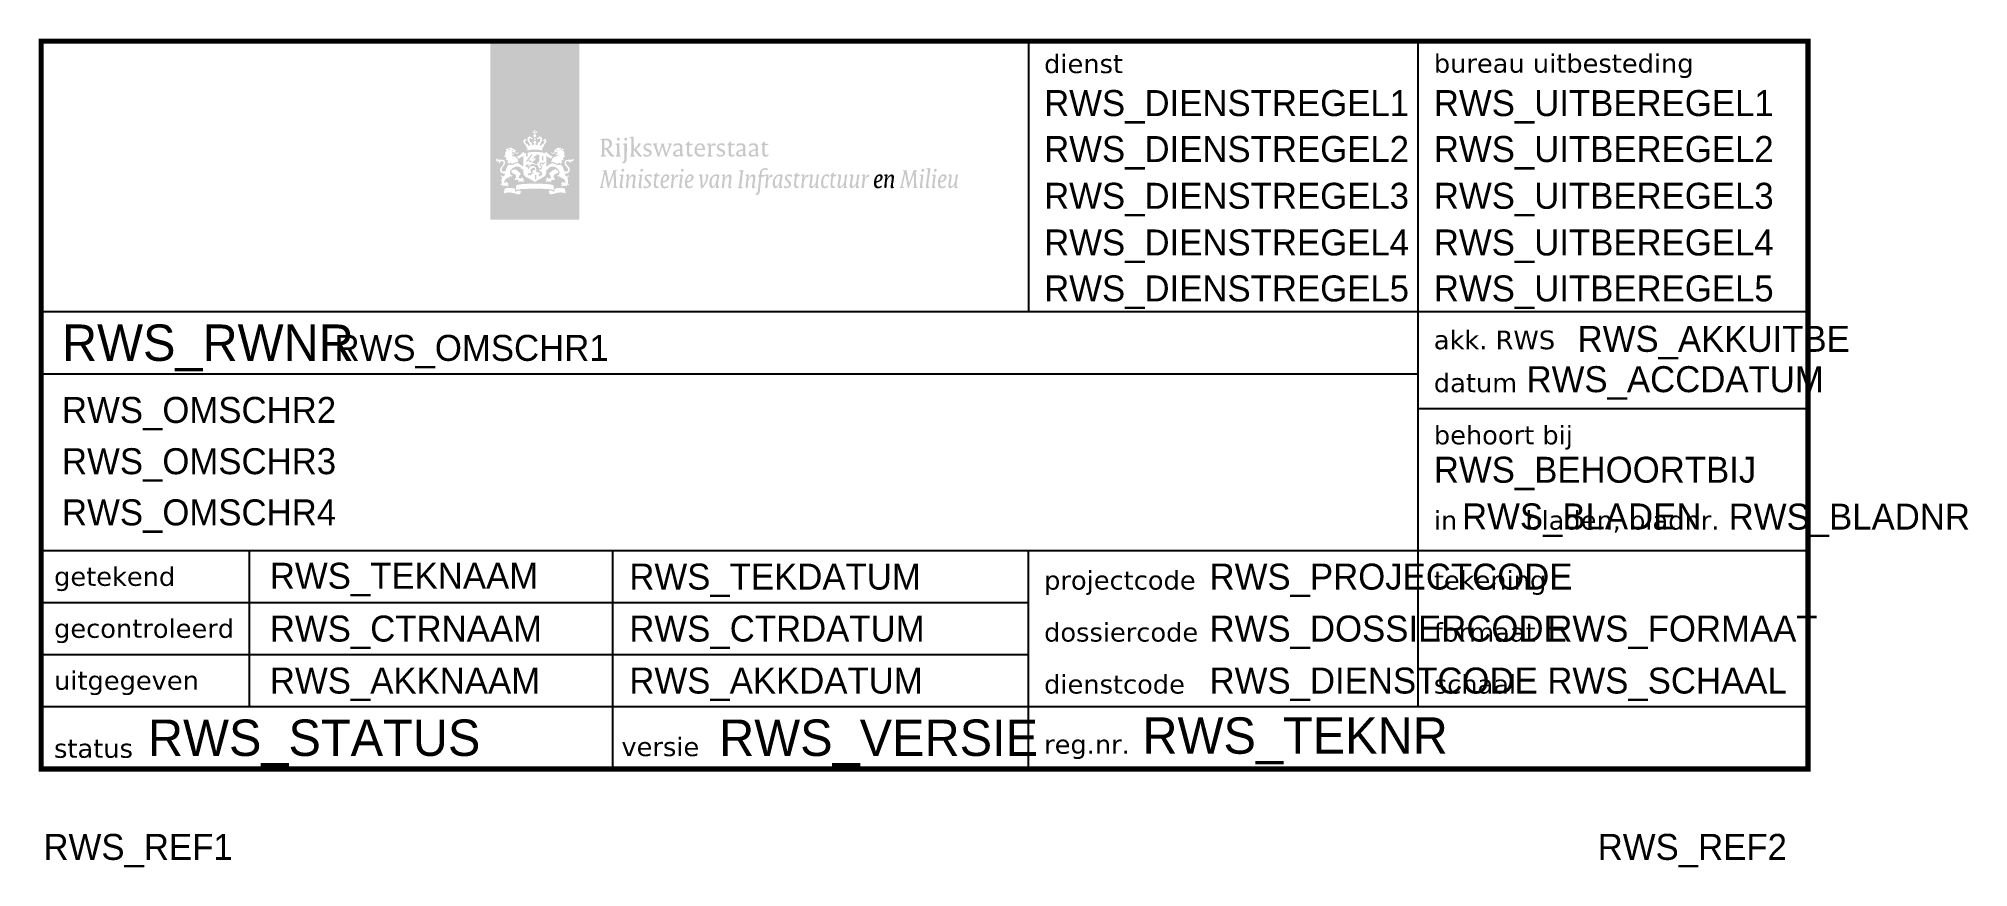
# Model space of a CAD drawing. Extents: x -170 to 15, y -9 to 70.
import ezdxf
from ezdxf.enums import TextEntityAlignment as Align

# ---------------------------------------------------------------- set-up
doc = ezdxf.new("R2010")
doc.units = 0
doc.header["$MEASUREMENT"] = 0
for name, color, linetype in [('TO-XX-STEMPEL', 7, 'CONTINUOUS'), ('TO-XX-STEMPEL @ 1', 7, 'CONTINUOUS'), ('TO-XX-T18_1', 7, 'CONTINUOUS'), ('TO-XX-T25_1', 7, 'CONTINUOUS'), ('TO-XX-T35_1', 7, 'CONTINUOUS')]:
    doc.layers.add(name, color=color, linetype=linetype)
doc.styles.add('RIJKSHUISSTIJL', font='verdana.TTF', dxfattribs={"height": 1.8})
doc.styles.add('RTW_ISO', font='iso-rtw.shx')

msp = doc.modelspace()

# ---------------------------------------------------------------- texts
at = {"layer": 'TO-XX-T18_1', "style": 'RIJKSHUISSTIJL'}
for s, p in [('dienst', (-73.5, 66.93)), ('bureau uitbesteding', (-36, 66.97)), ('akk. RWS', (-36, 40.37)), ('datum', (-36, 36.24)), ('behoort bij', (-36, 31.22)), ('in', (-36, 23.02)), ('bladen, bladnr.', (-27.2, 23.02)), ('getekend', (-168.76, 17.61)), ('projectcode', (-73.5, 17.25)), ('tekening', (-36, 17.25)), ('gecontroleerd', (-168.76, 12.61)), ('dossiercode', (-73.5, 12.25)), ('formaat', (-36, 12.25)), ('uitgegeven', (-168.76, 7.61)), ('dienstcode', (-73.5, 7.25)), ('schaal', (-36, 7.25)), ('status', (-168.76, 1.07)), ('versie', (-114.17, 1.23)), ('reg.nr.', (-73.5, 1.46))]:
    msp.add_text(s, height=1.8, dxfattribs=at).set_placement(p)
at = {"layer": 'TO-XX-T25_1', "style": 'RTW_ISO', "flags": 8}
for tag, p in [('RWS_DIENSTREGEL1', (-73.5, 62.8)), ('RWS_UITBEREGEL1', (-36, 62.8)), ('RWS_DIENSTREGEL2', (-73.5, 58.38)), ('RWS_UITBEREGEL2', (-36, 58.38)), ('RWS_DIENSTREGEL3', (-73.5, 53.88)), ('RWS_UITBEREGEL3', (-36, 53.88)), ('RWS_DIENSTREGEL4', (-73.5, 49.39)), ('RWS_UITBEREGEL4', (-36, 49.39)), ('RWS_DIENSTREGEL5', (-73.5, 44.97)), ('RWS_UITBEREGEL5', (-36, 44.97)), ('RWS_OMSCHR1', (-141.78, 39.25)), ('RWS_AKKUITBE', (-22.17, 40.12)), ('RWS_ACCDATUM', (-27.08, 36.24)), ('RWS_OMSCHR2', (-168, 33.28)), ('RWS_OMSCHR3', (-168, 28.35)), ('RWS_BEHOORTBIJ', (-36, 27.53)), ('RWS_OMSCHR4', (-168, 23.43)), ('RWS_BLADEN', (-33.29, 23.04)), ('RWS_BLADNR', (-7.63, 23.02)), ('RWS_TEKNAAM', (-148, 17.33)), ('RWS_TEKDATUM', (-113.41, 17.25)), ('RWS_PROJECTCODE', (-57.58, 17.25)), ('RWS_CTRNAAM', (-148, 12.25)), ('RWS_CTRDATUM', (-113.41, 12.25)), ('RWS_DOSSIERCODE', (-57.58, 12.25)), ('RWS_FORMAAT', (-25.08, 12.25)), ('RWS_AKKNAAM', (-148, 7.25)), ('RWS_AKKDATUM', (-113.41, 7.25)), ('RWS_DIENSTCODE', (-57.58, 7.25)), ('RWS_SCHAAL', (-25.08, 7.25)), ('RWS_REF1', (-169.78, -8.75))]:
    msp.add_attdef(tag, p, '', height=2.5, dxfattribs=at)
msp.add_attdef('RWS_REF2', text='', height=2.5, dxfattribs=at).set_placement((-2.03, -8.75), align=Align.RIGHT)
at = {"layer": 'TO-XX-T35_1', "style": 'RTW_ISO', "flags": 8}
for tag, p in [('RWS_RWNR', (-168, 39.25)), ('RWS_STATUS', (-159.73, 1.25)), ('RWS_VERSIE', (-104.77, 1.25)), ('RWS_TEKNR', (-64.04, 1.46))]:
    msp.add_attdef(tag, p, '', height=3.5, dxfattribs=at)

# ---------------------------------------------------------------- blocks, each defined once
blk = doc.blocks.new('RIJKSLOGO-GROOT1')
at = {"layer": 'TO-XX-STEMPEL', "linetype": 'Continuous', "lineweight": 0}
h = blk.add_hatch(color=144, dxfattribs=at)
h.paths.add_polyline_path([(53.18, 0), (44.59, 0), (44.59, -17.18), (53.18, -17.18)])
h.paths.add_polyline_path([(48.87, -8.51), (48.97, -8.61), (48.92, -8.66), (48.9, -8.72), (48.92, -8.72), (48.92, -8.74), (48.97, -8.72), (49.05, -8.66), (49.13, -8.74), (49.02, -8.82), (48.97, -8.79), (48.95, -8.77), (48.92, -8.79), (48.92, -8.97), (49.05, -9.08), (49, -9.18), (48.9, -9.26), (48.84, -9.24), (48.71, -9.08), (48.84, -8.97), (48.84, -8.82), (48.84, -8.79), (48.84, -8.77), (48.82, -8.77), (48.79, -8.79), (48.74, -8.82), (48.64, -8.74), (48.74, -8.66), (48.79, -8.72), (48.84, -8.74), (48.84, -8.72), (48.87, -8.72), (48.87, -8.69), (48.84, -8.66), (48.79, -8.61)], flags=16)
h.paths.add_polyline_path([(48.4, -9.15), (48.56, -9.26), (48.69, -9.34), (48.69, -9.36), (48.66, -9.41), (48.59, -9.44), (48.51, -9.36), (48.43, -9.31), (48.35, -9.41), (48.36, -9.48), (48.43, -9.72), (48.51, -9.7), (48.61, -9.83), (48.56, -9.93), (48.69, -10.01), (48.84, -9.9), (48.79, -9.8), (48.71, -9.7), (48.82, -9.59), (48.87, -9.59), (48.97, -9.59), (49.05, -9.7), (49, -9.8), (48.92, -9.9), (49.08, -10.01), (49.2, -9.93), (49.15, -9.83), (49.26, -9.7), (49.33, -9.72), (49.37, -9.64), (49.41, -9.41), (49.36, -9.31), (49.28, -9.36), (49.18, -9.44), (49.1, -9.41), (49.08, -9.36), (49.1, -9.34), (49.23, -9.26), (49.36, -9.15), (49.54, -9.26), (49.59, -9.41), (49.58, -9.51), (49.49, -9.72), (49.45, -9.77), (49.36, -9.98), (49.44, -10.08), (49.51, -10.06), (49.51, -10.01), (49.59, -9.88), (49.67, -9.93), (49.75, -9.81), (49.82, -9.62), (49.82, -9.59), (49.8, -9.57), (49.8, -9.54), (49.75, -9.57), (49.7, -9.59), (49.62, -9.52), (49.64, -9.52), (49.75, -9.46), (49.82, -9.41), (49.95, -9.44), (50, -9.62), (49.99, -9.7), (49.85, -9.88), (49.82, -9.9), (49.72, -10.11), (49.75, -10.16), (49.7, -10.16), (49.62, -10.24), (49.59, -10.5), (49.41, -10.47), (49.39, -10.47), (49.14, -10.43), (48.9, -10.42), (48.84, -10.42), (48.59, -10.44), (48.35, -10.47), (48.17, -10.5), (48.16, -10.29), (48.07, -10.16), (48.04, -10.16), (48.04, -10.11), (48.04, -10.08), (47.91, -9.88), (47.86, -9.84), (47.76, -9.62), (47.84, -9.44), (47.94, -9.41), (48.04, -9.46), (48.12, -9.52), (48.15, -9.52), (48.07, -9.59), (48.02, -9.57), (47.99, -9.54), (47.94, -9.62), (47.95, -9.69), (48.1, -9.93), (48.17, -9.88), (48.28, -10.01), (48.28, -10.03), (48.25, -10.06), (48.33, -10.08), (48.43, -9.98), (48.43, -9.93), (48.3, -9.72), (48.24, -9.64), (48.17, -9.41), (48.22, -9.26)], flags=16)
h.paths.add_polyline_path([(48.9, -9.31), (49, -9.41), (48.9, -9.54), (48.77, -9.41)], flags=0)
h.paths.add_polyline_path([(46.65, -10.25), (46.81, -10.37), (46.96, -10.44), (47.04, -10.52), (47.01, -10.58), (47.01, -10.63), (46.96, -10.7), (46.78, -10.63), (46.7, -10.73), (46.7, -10.78), (46.73, -10.81), (46.88, -10.81), (46.88, -10.83), (46.86, -10.86), (46.86, -10.91), (46.86, -10.96), (46.81, -10.94), (46.78, -10.91), (46.65, -10.91), (46.65, -10.94), (46.7, -11.01), (46.88, -11.09), (47.05, -11.15), (47.22, -11.3), (47.25, -11.38), (47.29, -11.61), (47.24, -11.61), (47.21, -11.61), (46.99, -11.68), (46.92, -11.73), (46.68, -11.79), (46.6, -11.79), (46.6, -11.74), (46.6, -11.63), (46.55, -11.71), (46.47, -11.79), (46.42, -11.78), (46.24, -11.66), (46.26, -11.61), (46.31, -11.48), (46.29, -11.37), (46.26, -11.43), (46.16, -11.45), (46.06, -11.43), (46.16, -11.3), (46.13, -11.19), (46.11, -11.14), (46.03, -11.17), (45.93, -11.06), (45.95, -11.06), (46.06, -10.96), (46.06, -10.91), (46.06, -10.86), (46.03, -10.78), (46.03, -10.76), (46.13, -10.55), (46.24, -10.52), (46.13, -10.47), (46.08, -10.37), (46.21, -10.34), (46.3, -10.35), (46.47, -10.5), (46.47, -10.52), (46.49, -10.5), (46.49, -10.42), (46.39, -10.34), (46.34, -10.26), (46.37, -10.21), (46.37, -10.19), (46.39, -10.21), (46.39, -10.24), (46.44, -10.29), (46.49, -10.26), (46.6, -10.24)], flags=16)
h.paths.add_polyline_path([(47.81, -10.65), (47.86, -10.68), (47.86, -10.7), (47.79, -10.81), (47.89, -10.78), (48.04, -10.76), (48.04, -11.09), (48.2, -11.09), (48.2, -10.73), (48.37, -10.69), (48.61, -10.66), (48.9, -10.65), (49.11, -10.66), (49.36, -10.67), (49.59, -10.7), (49.79, -10.76), (49.98, -10.81), (49.9, -10.7), (49.9, -10.68), (49.93, -10.65), (49.95, -10.65), (50.06, -10.7), (50.08, -10.76), (50.18, -10.81), (50.2, -10.86), (50.39, -10.99), (50.4, -10.99), (50.62, -11.09), (50.47, -11.22), (50.42, -11.32), (50.32, -11.23), (50.16, -11.12), (50.13, -11.14), (50.11, -11.17), (50.11, -11.19), (50.08, -11.14), (50.08, -11.12), (50.08, -11.06), (49.98, -10.96), (49.98, -12.05), (50.03, -12.05), (50.16, -11.97), (50.19, -11.94), (50.39, -11.79), (50.57, -11.74), (50.7, -11.76), (50.86, -11.84), (50.91, -11.86), (51.14, -11.92), (51.32, -11.89), (51.4, -11.87), (51.53, -12.02), (51.63, -12.25), (51.64, -12.27), (51.71, -12.51), (51.81, -12.51), (51.89, -12.54), (52.07, -12.49), (52.09, -12.38), (52.06, -12.24), (51.91, -12.05), (51.81, -11.94), (51.73, -11.71), (51.81, -11.5), (51.86, -11.45), (52.12, -11.4), (52.4, -11.4), (52.53, -11.35), (52.59, -11.27), (52.61, -11.32), (52.64, -11.4), (52.61, -11.48), (52.43, -11.58), (52.35, -11.55), (52.3, -11.55), (52.35, -11.68), (52.33, -11.74), (52.33, -11.76), (52.23, -11.61), (52.04, -11.53), (51.89, -11.61), (51.89, -11.71), (51.93, -11.84), (52.09, -12.02), (52.22, -12.18), (52.25, -12.41), (52.24, -12.48), (52.12, -12.67), (52.07, -12.69), (51.84, -12.74), (51.73, -12.72), (51.74, -12.73), (51.84, -12.95), (51.99, -13.03), (52.09, -12.9), (52.12, -12.9), (52.15, -13), (52.02, -13.13), (51.99, -13.13), (52.02, -13.16), (52.03, -13.16), (52.09, -13.39), (52.09, -13.54), (52.07, -13.67), (52.17, -13.8), (52.22, -13.78), (52.22, -13.8), (52.12, -13.85), (52.02, -13.83), (51.99, -13.8), (51.94, -13.85), (52.02, -13.96), (52.02, -13.98), (51.94, -13.96), (51.84, -13.88), (51.73, -13.93), (51.68, -13.93), (51.66, -13.9), (51.58, -13.9), (51.48, -14.01), (51.48, -13.98), (51.42, -13.88), (51.53, -13.78), (51.5, -13.78), (51.48, -13.75), (51.45, -13.75), (51.37, -13.8), (51.37, -13.78), (51.48, -13.65), (51.58, -13.67), (51.58, -13.65), (51.48, -13.57), (51.55, -13.52), (51.68, -13.6), (51.78, -13.62), (51.84, -13.62), (51.83, -13.52), (51.76, -13.31), (51.55, -13.18), (51.37, -13.1), (51.24, -12.98), (51.14, -13.03), (51.01, -12.92), (51.01, -12.9), (51.09, -12.92), (51.21, -12.88), (51.27, -12.64), (51.27, -12.63), (51.21, -12.43), (51.04, -12.23), (50.82, -12.09), (50.6, -12.05), (50.37, -12.1), (50.21, -12.2), (50.18, -12.23), (50.24, -12.25), (50.24, -12.28), (50.13, -12.25), (50.08, -12.33), (50.13, -12.41), (50.11, -12.41), (50, -12.3), (49.98, -12.3), (49.98, -12.64), (49.96, -12.77), (49.86, -12.97), (49.67, -13.1), (49.56, -13.16), (49.35, -13.27), (49.13, -13.39), (48.9, -13.54), (48.75, -13.45), (48.53, -13.32), (48.32, -13.2), (48.12, -13.1), (47.98, -13.03), (47.83, -12.86), (47.79, -12.64), (47.79, -12.3), (47.76, -12.3), (47.66, -12.41), (47.63, -12.41), (47.68, -12.3), (47.66, -12.25), (47.53, -12.28), (47.53, -12.25), (47.58, -12.2), (47.43, -12.1), (47.41, -12.09), (47.17, -12.05), (46.94, -12.09), (46.73, -12.23), (46.71, -12.24), (46.55, -12.42), (46.49, -12.64), (46.53, -12.82), (46.68, -12.92), (46.75, -12.9), (46.75, -12.92), (46.63, -13.03), (46.55, -12.98), (46.52, -12.98), (46.42, -13.1), (46.21, -13.18), (46.03, -13.31), (45.98, -13.38), (45.93, -13.62), (45.98, -13.62), (46.08, -13.6), (46.19, -13.52), (46.29, -13.57), (46.19, -13.65), (46.19, -13.67), (46.29, -13.65), (46.39, -13.75), (46.39, -13.8), (46.29, -13.75), (46.24, -13.78), (46.34, -13.9), (46.31, -13.98), (46.29, -14.01), (46.19, -13.9), (46.08, -13.9), (46.03, -13.93), (45.93, -13.88), (45.85, -13.96), (45.75, -13.98), (45.75, -13.96), (45.82, -13.85), (45.77, -13.8), (45.75, -13.83), (45.64, -13.85), (45.57, -13.8), (45.59, -13.8), (45.7, -13.7), (45.7, -13.67), (45.7, -13.54), (45.67, -13.39), (45.67, -13.37), (45.75, -13.16), (45.77, -13.13), (45.75, -13.13), (45.62, -13), (45.64, -12.92), (45.67, -12.9), (45.77, -13.03), (45.95, -12.95), (45.96, -12.94), (46.03, -12.72), (45.9, -12.74), (45.67, -12.67), (45.62, -12.63), (45.54, -12.41), (45.58, -12.2), (45.72, -12.02), (45.81, -11.93), (45.88, -11.71), (45.88, -11.61), (45.72, -11.53), (45.58, -11.57), (45.46, -11.76), (45.44, -11.76), (45.41, -11.74), (45.41, -11.68), (45.46, -11.55), (45.41, -11.55), (45.33, -11.58), (45.25, -11.57), (45.13, -11.4), (45.15, -11.32), (45.18, -11.27), (45.23, -11.35), (45.36, -11.4), (45.64, -11.4), (45.8, -11.41), (45.98, -11.48), (46.03, -11.68), (45.99, -11.86), (45.85, -12.05), (45.76, -12.15), (45.7, -12.38), (45.72, -12.49), (45.88, -12.54), (45.98, -12.51), (46.06, -12.51), (46.06, -12.49), (46.14, -12.25), (46.24, -12.02), (46.37, -11.87), (46.44, -11.89), (46.63, -11.92), (46.67, -11.91), (46.91, -11.84), (47.01, -11.78), (47.22, -11.71), (47.37, -11.79), (47.41, -11.82), (47.61, -11.97), (47.73, -12.05), (47.79, -12.05), (47.79, -10.96), (47.68, -11.06), (47.71, -11.09), (47.71, -11.12), (47.68, -11.19), (47.66, -11.17), (47.66, -11.14), (47.61, -11.12), (47.57, -11.13), (47.35, -11.32), (47.29, -11.22), (47.14, -11.09), (47.15, -11.09), (47.4, -10.99), (47.48, -10.96), (47.61, -10.81), (47.68, -10.76), (47.71, -10.7)], flags=16)
h.paths.add_polyline_path([(46.83, -10.5), (46.73, -10.55), (46.65, -10.44)], flags=0)
h.paths.add_polyline_path([(47.32, -10.68), (47.32, -10.73), (47.19, -10.83), (47.09, -10.81), (46.93, -10.76), (46.86, -10.76), (46.88, -10.73), (47.09, -10.73), (47.17, -10.76), (47.29, -10.68)], flags=16)
h.paths.add_polyline_path([(48.64, -10.83), (48.64, -10.94), (48.35, -11.35), (48.4, -11.37), (48.38, -11.43), (48.3, -11.37), (48.25, -11.43), (48.25, -11.45), (48.3, -11.48), (48.33, -11.48), (48.35, -11.45), (48.59, -11.53), (48.53, -11.68), (48.46, -11.63), (48.35, -11.58), (48.22, -11.5), (48.12, -11.61), (48.07, -11.58), (48.07, -11.55), (48.12, -11.48), (48.04, -11.48), (48.12, -11.43), (48.17, -11.43), (48.12, -11.4), (48.07, -11.4), (48.15, -11.37), (48.2, -11.37), (48.25, -11.32), (48.17, -11.27), (48.22, -11.22), (48.25, -11.27), (48.56, -10.88)], flags=0)
h.paths.add_polyline_path([(49.02, -10.83), (49.1, -10.88), (49.13, -10.96), (49.26, -10.88), (49.28, -10.99), (49.33, -11.01), (49.41, -11.01), (49.44, -11.06), (49.41, -11.06), (49.28, -11.12), (49.31, -11.27), (49.31, -11.35), (49.36, -11.43), (49.38, -11.43), (49.31, -11.5), (49.28, -11.48), (49.26, -11.55), (49.31, -11.63), (49.26, -11.66), (49.18, -11.61), (49.15, -11.68), (49.18, -11.76), (49.13, -11.79), (49, -11.81), (48.9, -11.79), (48.77, -11.71), (48.61, -11.68), (48.73, -11.52), (48.87, -11.48), (48.97, -11.4), (48.95, -11.35), (48.92, -11.37), (48.87, -11.37), (48.84, -11.35), (48.87, -11.35), (48.87, -11.3), (48.95, -11.3), (48.95, -11.27), (48.95, -11.25), (48.9, -11.22), (48.82, -11.22), (48.79, -11.17), (48.77, -11.14), (48.82, -11.09), (48.9, -11.06), (49, -11.01), (49.05, -11.01), (49.05, -10.94), (49.02, -10.86)], flags=0)
h.paths.add_polyline_path([(49, -11.09), (48.92, -11.17), (48.9, -11.14)], flags=0)
h.paths.add_polyline_path([(51.01, -10.29), (51.17, -10.24), (51.24, -10.26), (51.3, -10.26), (51.32, -10.29), (51.37, -10.24), (51.37, -10.19), (51.4, -10.21), (51.42, -10.26), (51.37, -10.34), (51.3, -10.42), (51.27, -10.5), (51.3, -10.52), (51.3, -10.5), (51.33, -10.42), (51.55, -10.34), (51.69, -10.37), (51.55, -10.52), (51.48, -10.44), (51.45, -10.44), (51.45, -10.47), (51.58, -10.58), (51.66, -10.55), (51.73, -10.76), (51.73, -10.83), (51.71, -10.91), (51.71, -10.96), (51.78, -11.06), (51.84, -11.06), (51.71, -11.17), (51.66, -11.14), (51.58, -11.3), (51.71, -11.43), (51.6, -11.45), (51.5, -11.43), (51.48, -11.37), (51.45, -11.48), (51.48, -11.61), (51.53, -11.66), (51.32, -11.79), (51.19, -11.63), (51.17, -11.68), (51.17, -11.76), (51.17, -11.79), (51.09, -11.79), (51.01, -11.78), (50.8, -11.68), (50.74, -11.65), (50.5, -11.61), (50.47, -11.61), (50.48, -11.54), (50.57, -11.3), (50.65, -11.19), (50.88, -11.09), (51.09, -11.01), (51.11, -10.94), (51.11, -10.91), (50.98, -10.91), (50.93, -10.94), (50.91, -10.96), (50.91, -10.94), (50.88, -10.91), (50.91, -10.86), (50.88, -10.81), (51.04, -10.81), (51.09, -10.78), (50.98, -10.63), (50.83, -10.7), (50.78, -10.63), (50.78, -10.58), (50.75, -10.52), (50.83, -10.44), (50.96, -10.37)], flags=16)
h.paths.add_polyline_path([(50.44, -10.68), (50.47, -10.68), (50.6, -10.76), (50.7, -10.73), (50.86, -10.73), (50.91, -10.76), (50.83, -10.76), (50.7, -10.81), (50.57, -10.83), (50.44, -10.73)], flags=16)
h.paths.add_polyline_path([(49.57, -11.04), (49.72, -11.04), (49.72, -11.45), (49.57, -11.45)], flags=0)
h.paths.add_polyline_path([(48.61, -11.22), (48.64, -11.22), (48.69, -11.27), (48.87, -11.27), (48.77, -11.3), (48.69, -11.32)], flags=0)
h.paths.add_polyline_path([(50.96, -10.5), (51.14, -10.44), (51.04, -10.55)], flags=0)
h.paths.add_polyline_path([(48.2, -11.79), (48.22, -11.84), (48.25, -11.89), (48.28, -11.84), (48.3, -11.81), (48.3, -11.92), (48.28, -11.92), (48.25, -12.05), (48.44, -11.91), (48.46, -11.89), (48.66, -11.79), (48.82, -11.84), (48.97, -11.89), (49.13, -11.87), (49.23, -12.07), (49.26, -12.17), (49.38, -12.25), (49.49, -12.15), (49.41, -11.97), (49.33, -11.84), (49.45, -11.69), (49.51, -11.68), (49.62, -11.68), (49.72, -11.71), (49.8, -11.63), (49.82, -11.63), (49.85, -11.66), (49.85, -11.71), (49.72, -11.81), (49.7, -11.79), (49.67, -11.81), (49.7, -11.81), (49.7, -11.87), (49.67, -11.92), (49.52, -11.76), (49.51, -11.76), (49.44, -11.84), (49.51, -11.94), (49.59, -12.15), (49.5, -12.33), (49.38, -12.36), (49.26, -12.33), (49.33, -12.49), (49.46, -12.54), (49.51, -12.49), (49.54, -12.54), (49.49, -12.59), (49.54, -12.64), (49.57, -12.74), (49.62, -12.79), (49.67, -12.79), (49.57, -12.85), (49.54, -12.85), (49.54, -12.87), (49.59, -12.9), (49.59, -12.92), (49.54, -12.92), (49.49, -12.9), (49.38, -12.95), (49.33, -13.03), (49.28, -12.98), (49.33, -12.9), (49.31, -12.9), (49.26, -12.95), (49.26, -12.9), (49.28, -12.85), (49.33, -12.85), (49.23, -12.79), (49.31, -12.77), (49.36, -12.77), (49.38, -12.79), (49.44, -12.77), (49.28, -12.63), (49.23, -12.64), (49.08, -12.56), (49.05, -12.54), (49.05, -12.56), (49.02, -12.59), (48.95, -12.53), (49.02, -12.49), (49.05, -12.36), (48.97, -12.13), (48.97, -12.12), (48.77, -12), (48.71, -11.99), (48.48, -12.04), (48.33, -12.12), (48.43, -12.15), (48.28, -12.28), (48.22, -12.28), (48.25, -12.17), (48.17, -12.23), (48.17, -12.2), (48.22, -12.12), (48.17, -12.12), (48.12, -12.15), (48.15, -12.1), (47.94, -12.05), (48.04, -12.05), (48.04, -12.02), (47.99, -11.97), (47.97, -11.94), (48.07, -11.99), (48.02, -11.89), (48.1, -11.94), (48.1, -11.89), (48.07, -11.87), (48.07, -11.84), (48.15, -11.92), (48.15, -11.87), (48.12, -11.84), (48.12, -11.81), (48.2, -11.89)], flags=0)
h.paths.add_polyline_path([(48.79, -12.15), (48.92, -12.2), (48.9, -12.25), (48.95, -12.33), (48.97, -12.33), (48.73, -12.42), (48.71, -12.43), (48.64, -12.61), (48.74, -12.77), (48.66, -12.79), (48.64, -12.77), (48.59, -12.77), (48.48, -12.85), (48.53, -12.9), (48.53, -12.92), (48.43, -12.87), (48.4, -12.9), (48.35, -12.87), (48.3, -12.87), (48.25, -12.92), (48.22, -12.87), (48.3, -12.79), (48.25, -12.79), (48.2, -12.82), (48.25, -12.74), (48.3, -12.74), (48.3, -12.72), (48.25, -12.69), (48.3, -12.67), (48.35, -12.69), (48.4, -12.72), (48.46, -12.69), (48.51, -12.67), (48.51, -12.56), (48.48, -12.46), (48.48, -12.43), (48.46, -12.46), (48.4, -12.38), (48.43, -12.41), (48.48, -12.36), (48.59, -12.23)], flags=0)
h.paths.add_polyline_path([(47.09, -12.37), (47.29, -12.51), (47.37, -12.6), (47.53, -12.72), (47.58, -12.69), (47.5, -12.82), (47.45, -12.79), (47.45, -12.82), (47.43, -12.9), (47.37, -13), (47.29, -13.1), (47.43, -13.18), (47.53, -13.23), (47.55, -13.21), (47.61, -13.13), (47.68, -13.1), (47.79, -13.16), (47.76, -13.18), (47.68, -13.26), (47.68, -13.28), (47.79, -13.23), (47.89, -13.39), (47.86, -13.39), (47.79, -13.34), (47.76, -13.34), (47.73, -13.36), (47.71, -13.36), (47.84, -13.47), (47.79, -13.57), (47.68, -13.49), (47.61, -13.49), (47.53, -13.52), (47.45, -13.47), (47.32, -13.57), (47.27, -13.57), (47.35, -13.47), (47.29, -13.36), (47.17, -13.31), (47.09, -13.34), (47.01, -13.36), (46.91, -13.28), (46.93, -13.28), (47.06, -13.16), (47.09, -13.05), (47.09, -12.98), (47.04, -12.85), (46.86, -12.74), (46.82, -12.73), (46.6, -12.64), (46.68, -12.56), (46.63, -12.46), (46.69, -12.4), (46.91, -12.33)], flags=16)
h.paths.add_polyline_path([(50.64, -12.39), (50.86, -12.33), (50.93, -12.34), (51.14, -12.46), (51.09, -12.56), (51.19, -12.64), (51.16, -12.65), (50.93, -12.74), (50.73, -12.85), (50.68, -12.98), (50.73, -13.16), (50.83, -13.28), (50.86, -13.28), (50.75, -13.36), (50.68, -13.34), (50.62, -13.31), (50.5, -13.36), (50.42, -13.47), (50.5, -13.57), (50.44, -13.57), (50.31, -13.47), (50.24, -13.52), (50.18, -13.49), (50.11, -13.49), (50, -13.57), (49.98, -13.6), (49.98, -13.57), (49.95, -13.49), (50.06, -13.36), (50.03, -13.36), (50, -13.34), (49.98, -13.34), (49.9, -13.39), (49.88, -13.39), (49.98, -13.23), (50.11, -13.28), (50, -13.18), (50, -13.16), (50.08, -13.1), (50.16, -13.13), (50.21, -13.21), (50.26, -13.23), (50.37, -13.18), (50.47, -13.1), (50.39, -13), (50.34, -12.82), (50.34, -12.79), (50.31, -12.79), (50.29, -12.82), (50.18, -12.69), (50.24, -12.72), (50.29, -12.7), (50.5, -12.51)], flags=16)
h.paths.add_polyline_path([(48.9, -12.87), (49.02, -12.87), (49.02, -13.28), (48.9, -13.28)], flags=0)
h.paths.add_polyline_path([(48.62, -13.7), (48.9, -13.7), (48.92, -13.7), (49.19, -13.7), (49.45, -13.71), (49.7, -13.72), (49.93, -13.73), (50.16, -13.75), (50.35, -13.77), (50.61, -13.83), (50.7, -13.9), (50.7, -14.34), (50.7, -14.37), (50.68, -14.34), (50.61, -14.3), (50.4, -14.25), (50.06, -14.21), (49.9, -14.21), (49.66, -14.2), (49.41, -14.19), (49.16, -14.19), (48.9, -14.19), (48.69, -14.19), (48.43, -14.19), (48.18, -14.2), (47.94, -14.21), (47.71, -14.21), (47.47, -14.23), (47.21, -14.28), (47.09, -14.34), (47.09, -13.9), (47.11, -13.87), (47.28, -13.8), (47.63, -13.75), (47.65, -13.75), (47.87, -13.73), (48.11, -13.72), (48.36, -13.71)], flags=16)
h.paths.add_polyline_path([(46.81, -14.14), (46.99, -14.21), (46.99, -14.45), (47.06, -14.52), (47.14, -14.42), (47.23, -14.39), (47.53, -14.37), (47.53, -14.58), (47.53, -14.61), (47.37, -14.73), (47.24, -14.72), (46.99, -14.65), (46.96, -14.64), (46.71, -14.58), (46.47, -14.55), (46.37, -14.55), (46.24, -14.56), (46.01, -14.6), (45.9, -14.65), (45.98, -14.21), (46.08, -14.14), (46.12, -14.13), (46.39, -14.11), (46.59, -14.12)], flags=16)
h.paths.add_polyline_path([(50.98, -14.14), (51.1, -14.12), (51.37, -14.11), (51.68, -14.14), (51.78, -14.21), (51.86, -14.65), (51.76, -14.6), (51.65, -14.57), (51.4, -14.55), (51.3, -14.55), (51.04, -14.59), (50.8, -14.65), (50.61, -14.7), (50.39, -14.73), (50.36, -14.73), (50.24, -14.58), (50.24, -14.37), (50.46, -14.38), (50.65, -14.42), (50.73, -14.52), (50.78, -14.45), (50.78, -14.21)], flags=16)
at = {"layer": 'TO-XX-STEMPEL @ 1', "linetype": 'Continuous', "lineweight": 0}
h = blk.add_hatch(color=256, dxfattribs=at)
h.paths.add_polyline_path([(56.2, -9.52), (56.1, -9.45), (55.99, -9.41), (55.9, -9.39), (55.86, -9.38), (55.66, -9.38), (55.47, -9.38), (55.39, -9.39), (55.31, -9.4), (55.28, -9.4), (55.21, -9.42), (55.19, -9.45), (55.19, -9.47), (55.28, -9.51), (55.35, -9.53), (55.35, -10.22), (55.34, -10.93), (55.25, -11.01), (55.2, -11.05), (55.22, -11.08), (55.27, -11.09), (55.31, -11.1), (55.44, -11.11), (55.56, -11.1), (55.61, -11.09), (55.71, -11.07), (55.76, -11.04), (55.75, -11.01), (55.67, -10.98), (55.59, -10.96), (55.59, -10.41), (55.65, -10.41), (55.73, -10.43), (55.78, -10.49), (55.9, -10.68), (56, -10.83), (56.06, -10.92), (56.16, -11.04), (56.23, -11.1), (56.37, -11.11), (56.51, -11.08), (56.55, -11.06), (56.55, -11.04), (56.48, -10.98), (56.35, -10.88), (56.12, -10.59), (55.94, -10.34), (56.02, -10.3), (56.12, -10.25), (56.19, -10.18), (56.27, -10.06), (56.3, -9.95), (56.31, -9.92), (56.32, -9.84), (56.28, -9.66)])
h.paths.add_polyline_path([(56.06, -9.74), (56.08, -9.87), (56.07, -9.99), (56.02, -10.1), (55.95, -10.19), (55.83, -10.26), (55.68, -10.28), (55.59, -10.28), (55.59, -9.9), (55.59, -9.53), (55.7, -9.53), (55.83, -9.54), (55.97, -9.62)], flags=16)
h.paths.add_polyline_path([(57.06, -9.36), (56.99, -9.28), (56.87, -9.28), (56.82, -9.31), (56.79, -9.36), (56.78, -9.43), (56.8, -9.5), (56.85, -9.55), (56.91, -9.57), (57.01, -9.54), (57.06, -9.45)])
h.paths.add_polyline_path([(57.03, -9.86), (57.04, -9.84), (56.93, -9.82), (56.82, -9.83), (56.78, -9.84), (56.69, -9.85), (56.65, -9.87), (56.64, -9.9), (56.72, -9.96), (56.8, -10), (56.8, -10.47), (56.77, -10.98), (56.7, -11.03), (56.66, -11.08), (56.71, -11.11), (56.74, -11.11), (56.87, -11.12), (57, -11.11), (57.05, -11.11), (57.14, -11.09), (57.18, -11.05), (57.13, -11.01), (57.07, -10.99), (57.04, -10.98), (57.03, -10.42)])
h.paths.add_polyline_path([(57.75, -9.91), (57.75, -9.86), (57.71, -9.84), (57.64, -9.82), (57.53, -9.83), (57.49, -9.84), (57.4, -9.85), (57.35, -9.89), (57.36, -9.92), (57.44, -9.96), (57.51, -9.99), (57.51, -10.67), (57.5, -11.4), (57.46, -11.51), (57.39, -11.59), (57.31, -11.64), (57.28, -11.65), (57.3, -11.69), (57.35, -11.73), (57.43, -11.75), (57.52, -11.73), (57.6, -11.68), (57.66, -11.61), (57.69, -11.53), (57.71, -11.46), (57.72, -11.43), (57.72, -11.38), (57.73, -11.34), (57.74, -10.62)])
h.paths.add_polyline_path([(57.77, -9.36), (57.7, -9.28), (57.63, -9.27), (57.56, -9.29), (57.51, -9.35), (57.49, -9.43), (57.53, -9.53), (57.62, -9.57), (57.72, -9.54), (57.77, -9.45)])
h.paths.add_polyline_path([(58.41, -9.24), (58.42, -9.21), (58.3, -9.18), (58.18, -9.19), (58.14, -9.2), (58.05, -9.21), (58, -9.25), (58.03, -9.29), (58.12, -9.33), (58.18, -9.35), (58.18, -10.15), (58.15, -10.98), (58.08, -11.03), (58.04, -11.08), (58.09, -11.11), (58.13, -11.11), (58.24, -11.12), (58.37, -11.11), (58.41, -11.11), (58.45, -11.1), (58.48, -11.09), (58.53, -11.08), (58.55, -11.05), (58.48, -11.01), (58.41, -10.98), (58.41, -10.71), (58.41, -10.45), (58.5, -10.57), (58.62, -10.72), (58.73, -10.87), (58.86, -11.04), (58.95, -11.1), (59.07, -11.12), (59.19, -11.08), (59.23, -11.04), (59.17, -10.99), (59.07, -10.93), (58.84, -10.65), (58.64, -10.39), (58.64, -10.36), (58.71, -10.31), (58.85, -10.21), (58.96, -10.09), (59.03, -9.98), (59.07, -9.89), (59.06, -9.83), (58.96, -9.82), (58.86, -9.83), (58.83, -9.86), (58.8, -9.94), (58.73, -10.07), (58.56, -10.26), (58.42, -10.38), (58.41, -9.81)])
h.paths.add_polyline_path([(59.65, -10), (59.77, -9.99), (59.91, -10.01), (60.04, -10.06), (60.07, -10.08), (60.09, -10.05), (60.08, -9.92), (59.98, -9.84), (59.88, -9.82), (59.79, -9.81), (59.67, -9.82), (59.55, -9.86), (59.43, -9.96), (59.37, -10.06), (59.34, -10.17), (59.35, -10.28), (59.39, -10.38), (59.45, -10.45), (59.55, -10.52), (59.71, -10.59), (59.85, -10.65), (59.9, -10.72), (59.93, -10.79), (59.92, -10.86), (59.87, -10.92), (59.8, -10.95), (59.7, -10.97), (59.54, -10.93), (59.39, -10.84), (59.34, -10.81), (59.32, -10.87), (59.32, -10.92), (59.33, -10.96), (59.36, -11.02), (59.43, -11.08), (59.53, -11.11), (59.58, -11.11), (59.62, -11.12), (59.67, -11.11), (59.75, -11.1), (59.87, -11.07), (59.97, -11.02), (60.06, -10.95), (60.11, -10.85), (60.14, -10.73), (60.11, -10.6), (60.05, -10.51), (59.92, -10.43), (59.81, -10.39), (59.69, -10.33), (59.56, -10.25), (59.53, -10.21), (59.52, -10.16), (59.56, -10.06)])
h.paths.add_polyline_path([(60.59, -9.95), (60.67, -9.91), (60.72, -9.89), (60.73, -9.85), (60.48, -9.82), (60.22, -9.85), (60.22, -9.89), (60.27, -9.92), (60.32, -9.96), (60.39, -10.12), (60.44, -10.28), (60.53, -10.53), (60.61, -10.77), (60.67, -10.93), (60.72, -11.1), (60.78, -11.12), (60.85, -11.11), (60.9, -10.94), (60.95, -10.78), (61, -10.63), (61.06, -10.46), (61.13, -10.24), (61.15, -10.17), (61.18, -10.2), (61.2, -10.26), (61.22, -10.34), (61.24, -10.41), (61.26, -10.48), (61.28, -10.55), (61.3, -10.62), (61.32, -10.69), (61.34, -10.76), (61.36, -10.83), (61.38, -10.9), (61.4, -10.97), (61.43, -11.05), (61.46, -11.11), (61.5, -11.12), (61.56, -11.11), (61.6, -11.03), (61.63, -10.93), (61.67, -10.83), (61.7, -10.74), (61.74, -10.65), (61.78, -10.55), (61.79, -10.51), (61.81, -10.46), (61.85, -10.36), (61.89, -10.26), (61.95, -10.09), (62.05, -9.92), (62.09, -9.85), (61.88, -9.82), (61.67, -9.86), (61.75, -9.92), (61.82, -9.96), (61.73, -10.26), (61.63, -10.57), (61.59, -10.69), (61.55, -10.79), (61.54, -10.75), (61.51, -10.67), (61.5, -10.63), (61.49, -10.59), (61.47, -10.51), (61.45, -10.43), (61.43, -10.38), (61.42, -10.33), (61.4, -10.28), (61.39, -10.24), (61.37, -10.16), (61.35, -10.08), (61.33, -10.03), (61.32, -9.99), (61.32, -9.95), (61.35, -9.92), (61.39, -9.85), (60.93, -9.86), (61.01, -9.92), (61.06, -9.95), (61.07, -9.99), (61.06, -10.03), (61.03, -10.12), (61, -10.21), (60.97, -10.32), (60.93, -10.44), (60.9, -10.52), (60.85, -10.68), (60.82, -10.78), (60.8, -10.75), (60.78, -10.68), (60.76, -10.61), (60.74, -10.53), (60.72, -10.45), (60.71, -10.41), (60.69, -10.36), (60.67, -10.28), (60.65, -10.21), (60.61, -10.07)])
h.paths.add_polyline_path([(63.08, -10.41), (63.09, -10.24), (63.07, -10.03), (63, -9.93), (62.88, -9.85), (62.79, -9.82), (62.76, -9.82), (62.65, -9.81), (62.53, -9.82), (62.49, -9.82), (62.35, -9.87), (62.3, -9.91), (62.25, -9.98), (62.24, -10.04), (62.24, -10.11), (62.25, -10.15), (62.29, -10.12), (62.38, -10.05), (62.48, -10.01), (62.62, -9.98), (62.75, -10), (62.8, -10.05), (62.85, -10.14), (62.87, -10.29), (62.86, -10.4), (62.77, -10.41), (62.69, -10.41), (62.62, -10.43), (62.39, -10.51), (62.3, -10.58), (62.23, -10.67), (62.19, -10.79), (62.2, -10.92), (62.26, -11.02), (62.37, -11.09), (62.44, -11.11), (62.48, -11.11), (62.52, -11.12), (62.58, -11.11), (62.61, -11.11), (62.73, -11.07), (62.84, -11.02), (62.88, -11.02), (62.93, -11.06), (62.99, -11.1), (63.02, -11.1), (63.16, -11.01), (63.17, -10.99), (63.15, -10.96), (63.1, -10.89), (63.08, -10.64)])
h.paths.add_polyline_path([(62.85, -10.52), (62.87, -10.71), (62.86, -10.9), (62.79, -10.93), (62.7, -10.95), (62.67, -10.96), (62.56, -10.96), (62.52, -10.95), (62.44, -10.89), (62.41, -10.8), (62.43, -10.71), (62.49, -10.63), (62.62, -10.56), (62.77, -10.53), (62.83, -10.53)], flags=16)
h.paths.add_polyline_path([(63.73, -10.39), (63.74, -10.01), (63.91, -10), (64.09, -9.98), (64.09, -9.91), (64.09, -9.86), (63.75, -9.86), (63.75, -9.8), (63.75, -9.74), (63.76, -9.68), (63.75, -9.64), (63.72, -9.63), (63.53, -9.78), (63.38, -9.97), (63.41, -9.99), (63.46, -10), (63.52, -10.01), (63.54, -10.04), (63.53, -10.09), (63.52, -10.41), (63.52, -10.73), (63.52, -10.76), (63.52, -10.82), (63.55, -10.94), (63.61, -11.04), (63.67, -11.09), (63.72, -11.11), (63.74, -11.11), (63.85, -11.11), (63.99, -11.09), (64.09, -10.99), (64.11, -10.92), (64.11, -10.88), (64.08, -10.88), (64, -10.92), (63.91, -10.94), (63.8, -10.9), (63.77, -10.85), (63.74, -10.79)])
h.paths.add_polyline_path([(65.25, -10.23), (65.23, -10.16), (65.16, -9.98), (65, -9.85), (64.9, -9.82), (64.86, -9.82), (64.8, -9.81), (64.69, -9.82), (64.55, -9.88), (64.43, -9.98), (64.34, -10.11), (64.28, -10.26), (64.26, -10.37), (64.26, -10.41), (64.25, -10.51), (64.26, -10.62), (64.26, -10.66), (64.28, -10.74), (64.33, -10.85), (64.42, -10.96), (64.52, -11.04), (64.61, -11.09), (64.7, -11.11), (64.73, -11.11), (64.8, -11.12), (64.86, -11.11), (64.91, -11.11), (65.03, -11.09), (65.13, -11.05), (65.19, -10.99), (65.23, -10.93), (65.24, -10.88), (65.24, -10.83), (65.15, -10.87), (65.04, -10.91), (65, -10.92), (64.97, -10.92), (64.93, -10.93), (64.87, -10.94), (64.71, -10.9), (64.6, -10.82), (64.51, -10.7), (64.49, -10.61), (64.48, -10.58), (64.47, -10.52), (64.47, -10.48), (65.25, -10.48), (65.25, -10.36)])
h.paths.add_polyline_path([(64.48, -10.32), (64.49, -10.26), (64.53, -10.14), (64.6, -10.04), (64.73, -9.96), (64.86, -9.97), (64.95, -10.04), (65.01, -10.13), (65.03, -10.21), (65.04, -10.24), (65.04, -10.29), (65.04, -10.34), (64.76, -10.34), (64.47, -10.33)], flags=16)
h.paths.add_polyline_path([(65.84, -10.13), (65.88, -10.1), (65.96, -10.05), (66.04, -10.03), (66.09, -10.03), (66.12, -10.03), (66.22, -10.08), (66.24, -10.07), (66.27, -10), (66.28, -9.89), (66.22, -9.82), (66.14, -9.81), (65.99, -9.85), (65.9, -9.94), (65.82, -10.01), (65.82, -9.82), (65.74, -9.82), (65.66, -9.83), (65.61, -9.84), (65.51, -9.85), (65.46, -9.87), (65.45, -9.9), (65.5, -9.95), (65.55, -9.98), (65.59, -9.99), (65.62, -10.48), (65.58, -10.98), (65.51, -11.03), (65.48, -11.08), (65.52, -11.11), (65.56, -11.11), (65.7, -11.12), (65.84, -11.11), (65.91, -11.1), (66, -11.08), (66.02, -11.05), (65.97, -11.01), (65.89, -10.99), (65.85, -10.98), (65.84, -10.55)])
h.paths.add_polyline_path([(66.6, -10.21), (66.59, -10.16), (66.62, -10.06), (66.72, -10), (66.84, -9.99), (66.98, -10.01), (67.11, -10.06), (67.14, -10.08), (67.15, -10.05), (67.15, -9.92), (67.05, -9.84), (66.95, -9.82), (66.86, -9.81), (66.74, -9.82), (66.62, -9.86), (66.5, -9.96), (66.44, -10.06), (66.41, -10.17), (66.42, -10.28), (66.46, -10.38), (66.52, -10.45), (66.62, -10.52), (66.78, -10.59), (66.92, -10.65), (66.97, -10.72), (67, -10.79), (66.98, -10.86), (66.94, -10.92), (66.87, -10.95), (66.77, -10.97), (66.61, -10.93), (66.46, -10.84), (66.41, -10.81), (66.39, -10.87), (66.39, -10.92), (66.4, -10.96), (66.42, -11.02), (66.5, -11.08), (66.6, -11.11), (66.64, -11.11), (66.69, -11.12), (66.74, -11.11), (66.82, -11.1), (66.94, -11.07), (67.04, -11.02), (67.13, -10.95), (67.18, -10.85), (67.21, -10.73), (67.18, -10.6), (67.11, -10.51), (66.99, -10.43), (66.88, -10.39), (66.76, -10.33), (66.63, -10.25)])
h.paths.add_polyline_path([(71.18, -10), (71.35, -9.98), (71.36, -9.91), (71.36, -9.86), (71.01, -9.86), (71.01, -9.8), (71.02, -9.74), (71.02, -9.68), (71.02, -9.64), (70.99, -9.63), (70.8, -9.78), (70.65, -9.97), (70.67, -9.99), (70.73, -10), (70.79, -10.01), (70.8, -10.04), (70.79, -10.09), (70.79, -10.41), (70.78, -10.73), (70.78, -10.76), (70.79, -10.82), (70.8, -10.91), (70.83, -10.99), (70.87, -11.04), (70.93, -11.09), (70.99, -11.11), (71.01, -11.11), (71.12, -11.11), (71.26, -11.09), (71.35, -10.99), (71.38, -10.92), (71.37, -10.88), (71.34, -10.88), (71.27, -10.92), (71.17, -10.94), (71.06, -10.9), (71.03, -10.85), (71.01, -10.79), (71, -10.39), (71.01, -10.01)])
h.paths.add_polyline_path([(70.33, -10.03), (70.26, -9.93), (70.15, -9.85), (70.05, -9.82), (70.02, -9.82), (69.91, -9.81), (69.8, -9.82), (69.76, -9.82), (69.61, -9.87), (69.56, -9.91), (69.52, -9.98), (69.5, -10.04), (69.5, -10.11), (69.51, -10.15), (69.55, -10.12), (69.65, -10.05), (69.75, -10.01), (69.88, -9.98), (70.01, -10), (70.07, -10.05), (70.12, -10.14), (70.13, -10.29), (70.12, -10.4), (70.03, -10.41), (69.95, -10.41), (69.89, -10.43), (69.66, -10.51), (69.56, -10.58), (69.5, -10.67), (69.45, -10.79), (69.46, -10.92), (69.53, -11.02), (69.63, -11.09), (69.71, -11.11), (69.74, -11.11), (69.79, -11.12), (69.84, -11.11), (69.88, -11.11), (69.99, -11.07), (70.11, -11.02), (70.14, -11.02), (70.2, -11.06), (70.25, -11.1), (70.29, -11.1), (70.43, -11.01), (70.44, -10.99), (70.41, -10.96), (70.36, -10.89), (70.34, -10.64), (70.35, -10.41), (70.36, -10.24)])
h.paths.add_polyline_path([(70.12, -10.52), (70.13, -10.71), (70.13, -10.9), (70.06, -10.93), (69.97, -10.95), (69.94, -10.96), (69.83, -10.96), (69.79, -10.95), (69.71, -10.89), (69.67, -10.8), (69.69, -10.71), (69.75, -10.63), (69.88, -10.56), (70.03, -10.53), (70.09, -10.53)], flags=16)
h.paths.add_polyline_path([(69.13, -10.03), (69.06, -9.93), (68.95, -9.85), (68.85, -9.82), (68.82, -9.82), (68.71, -9.81), (68.6, -9.82), (68.56, -9.82), (68.42, -9.87), (68.36, -9.91), (68.32, -9.98), (68.3, -10.04), (68.3, -10.11), (68.31, -10.15), (68.35, -10.12), (68.45, -10.05), (68.55, -10.01), (68.68, -9.98), (68.81, -10), (68.87, -10.05), (68.92, -10.14), (68.93, -10.29), (68.92, -10.4), (68.84, -10.41), (68.75, -10.41), (68.69, -10.43), (68.46, -10.51), (68.37, -10.58), (68.3, -10.67), (68.25, -10.79), (68.27, -10.92), (68.33, -11.02), (68.44, -11.09), (68.51, -11.11), (68.54, -11.11), (68.59, -11.12), (68.64, -11.11), (68.68, -11.11), (68.79, -11.07), (68.91, -11.02), (68.95, -11.02), (69, -11.06), (69.05, -11.1), (69.09, -11.1), (69.23, -11.01), (69.24, -10.99), (69.21, -10.96), (69.16, -10.89), (69.14, -10.64), (69.15, -10.41), (69.16, -10.24)])
h.paths.add_polyline_path([(68.92, -10.52), (68.93, -10.71), (68.93, -10.9), (68.86, -10.93), (68.77, -10.95), (68.74, -10.96), (68.63, -10.96), (68.59, -10.95), (68.51, -10.89), (68.47, -10.8), (68.49, -10.71), (68.55, -10.63), (68.68, -10.56), (68.83, -10.53), (68.89, -10.53)], flags=16)
h.paths.add_polyline_path([(67.76, -10.01), (67.93, -10), (68.1, -9.98), (68.11, -9.91), (68.11, -9.86), (67.76, -9.86), (67.76, -9.8), (67.77, -9.74), (67.78, -9.68), (67.77, -9.64), (67.74, -9.63), (67.55, -9.78), (67.4, -9.97), (67.42, -9.99), (67.48, -10), (67.54, -10.01), (67.55, -10.04), (67.55, -10.09), (67.54, -10.41), (67.53, -10.73), (67.53, -10.76), (67.54, -10.82), (67.55, -10.91), (67.58, -10.99), (67.62, -11.04), (67.68, -11.09), (67.74, -11.11), (67.76, -11.11), (67.87, -11.11), (68.01, -11.09), (68.1, -10.99), (68.13, -10.92), (68.12, -10.88), (68.09, -10.88), (68.02, -10.92), (67.92, -10.94), (67.81, -10.9), (67.78, -10.85), (67.76, -10.79), (67.75, -10.39)])
h = blk.add_hatch(color=256, dxfattribs=at)
h.paths.add_polyline_path([(56.69, -13.17), (56.68, -13), (56.67, -12.83), (56.66, -12.67), (56.68, -12.51), (56.75, -12.5), (56.79, -12.46), (56.78, -12.43), (56.72, -12.42), (56.66, -12.41), (56.56, -12.4), (56.46, -12.4), (56.43, -12.51), (56.39, -12.62), (56.34, -12.76), (56.29, -12.9), (56.23, -13.06), (56.18, -13.22), (56.13, -13.36), (56.08, -13.5), (56.04, -13.6), (56.01, -13.68), (56.01, -13.65), (56, -13.61), (56, -13.57), (55.99, -13.53), (55.98, -13.5), (55.97, -13.46), (55.97, -13.43), (55.96, -13.39), (55.95, -13.35), (55.95, -13.31), (55.94, -13.27), (55.93, -13.24), (55.93, -13.2), (55.92, -13.17), (55.91, -13.13), (55.9, -13.09), (55.9, -13.05), (55.89, -13.02), (55.88, -12.97), (55.88, -12.93), (55.87, -12.9), (55.86, -12.86), (55.86, -12.83), (55.85, -12.79), (55.84, -12.75), (55.83, -12.71), (55.83, -12.67), (55.82, -12.64), (55.81, -12.6), (55.81, -12.57), (55.8, -12.53), (55.79, -12.49), (55.79, -12.45), (55.78, -12.41), (55.68, -12.4), (55.59, -12.41), (55.53, -12.42), (55.44, -12.43), (55.41, -12.44), (55.41, -12.47), (55.48, -12.51), (55.53, -12.53), (55.55, -12.56), (55.52, -12.68), (55.49, -12.8), (55.47, -12.89), (55.45, -12.98), (55.43, -13.07), (55.41, -13.16), (55.39, -13.25), (55.37, -13.34), (55.35, -13.43), (55.33, -13.52), (55.3, -13.61), (55.28, -13.71), (55.26, -13.8), (55.24, -13.89), (55.22, -13.97), (55.17, -14.04), (55.13, -14.09), (55.14, -14.11), (55.16, -14.12), (55.2, -14.12), (55.33, -14.13), (55.49, -14.11), (55.53, -14.08), (55.5, -14.03), (55.43, -14.01), (55.38, -13.99), (55.39, -13.98), (55.4, -13.94), (55.4, -13.91), (55.41, -13.87), (55.42, -13.84), (55.42, -13.8), (55.43, -13.77), (55.44, -13.73), (55.44, -13.7), (55.45, -13.66), (55.46, -13.63), (55.47, -13.59), (55.47, -13.56), (55.48, -13.52), (55.49, -13.49), (55.49, -13.45), (55.5, -13.42), (55.51, -13.38), (55.52, -13.32), (55.53, -13.26), (55.54, -13.22), (55.55, -13.19), (55.56, -13.15), (55.56, -13.12), (55.57, -13.09), (55.58, -13.05), (55.58, -13.02), (55.59, -12.98), (55.6, -12.95), (55.6, -12.91), (55.61, -12.88), (55.62, -12.84), (55.63, -12.81), (55.63, -12.77), (55.64, -12.74), (55.65, -12.77), (55.65, -12.81), (55.66, -12.84), (55.67, -12.88), (55.67, -12.91), (55.68, -12.95), (55.69, -12.98), (55.7, -13.02), (55.7, -13.06), (55.71, -13.1), (55.72, -13.13), (55.72, -13.17), (55.73, -13.2), (55.74, -13.24), (55.74, -13.28), (55.75, -13.32), (55.76, -13.36), (55.76, -13.39), (55.77, -13.43), (55.78, -13.46), (55.79, -13.5), (55.79, -13.53), (55.8, -13.57), (55.81, -13.61), (55.81, -13.65), (55.82, -13.68), (55.83, -13.72), (55.83, -13.75), (55.84, -13.8), (55.85, -13.84), (55.86, -13.87), (55.86, -13.91), (55.87, -13.94), (55.88, -13.98), (55.88, -14.01), (55.89, -14.05), (55.9, -14.09), (55.91, -14.13), (55.95, -14.14), (55.99, -14.12), (56.02, -14.06), (56.05, -13.96), (56.1, -13.82), (56.15, -13.68), (56.2, -13.55), (56.25, -13.41), (56.29, -13.27), (56.34, -13.13), (56.39, -12.99), (56.44, -12.85), (56.46, -12.79), (56.48, -12.76), (56.48, -13.05), (56.49, -13.35), (56.5, -13.66), (56.49, -13.99), (56.44, -14.04), (56.41, -14.09), (56.45, -14.12), (56.62, -14.13), (56.81, -14.11), (56.85, -14.09), (56.86, -14.07), (56.81, -14.03), (56.74, -14.01), (56.72, -13.93), (56.71, -13.85), (56.71, -13.68), (56.7, -13.52), (56.69, -13.34)])
h.paths.add_polyline_path([(57.37, -13.15), (57.38, -13.11), (57.38, -13.06), (57.39, -13.02), (57.39, -12.98), (57.41, -12.91), (57.41, -12.83), (57.28, -12.82), (57.07, -12.85), (57.03, -12.89), (57.11, -12.94), (57.19, -12.98), (57.19, -13), (57.18, -13.07), (57.17, -13.14), (57.17, -13.19), (57.16, -13.24), (57.15, -13.28), (57.15, -13.32), (57.14, -13.37), (57.13, -13.42), (57.12, -13.46), (57.12, -13.5), (57.11, -13.55), (57.1, -13.59), (57.1, -13.64), (57.09, -13.68), (57.08, -13.74), (57.08, -13.8), (57.07, -13.85), (57.06, -13.91), (57.05, -13.99), (57.07, -14.09), (57.11, -14.13), (57.2, -14.14), (57.31, -14.13), (57.38, -14.1), (57.39, -14.08), (57.36, -14.05), (57.3, -14.01), (57.28, -13.86), (57.28, -13.74), (57.29, -13.68), (57.3, -13.61), (57.31, -13.57), (57.31, -13.52), (57.32, -13.48), (57.33, -13.43), (57.33, -13.38), (57.34, -13.34), (57.35, -13.29), (57.35, -13.25), (57.36, -13.2)])
h.paths.add_polyline_path([(57.49, -12.38), (57.47, -12.32), (57.42, -12.28), (57.33, -12.27), (57.26, -12.32), (57.22, -12.41), (57.24, -12.5), (57.28, -12.54), (57.36, -12.55), (57.45, -12.5), (57.48, -12.44)])
h.paths.add_polyline_path([(59.3, -12.38), (59.28, -12.32), (59.23, -12.28), (59.15, -12.27), (59.07, -12.32), (59.03, -12.41), (59.05, -12.5), (59.09, -12.54), (59.17, -12.55), (59.26, -12.5), (59.3, -12.44)])
h.paths.add_polyline_path([(59.19, -13.06), (59.2, -13.02), (59.21, -12.98), (59.22, -12.91), (59.22, -12.83), (59.09, -12.82), (58.88, -12.85), (58.84, -12.89), (58.92, -12.94), (59.01, -12.98), (59, -13), (58.99, -13.07), (58.99, -13.14), (58.98, -13.19), (58.97, -13.24), (58.96, -13.28), (58.96, -13.32), (58.95, -13.37), (58.94, -13.42), (58.94, -13.46), (58.93, -13.5), (58.92, -13.55), (58.92, -13.59), (58.91, -13.64), (58.9, -13.68), (58.89, -13.74), (58.89, -13.8), (58.88, -13.85), (58.87, -13.91), (58.87, -13.99), (58.88, -14.09), (58.93, -14.13), (59.01, -14.14), (59.13, -14.13), (59.19, -14.1), (59.2, -14.08), (59.17, -14.05), (59.12, -14.01), (59.09, -13.86), (59.1, -13.74), (59.1, -13.68), (59.11, -13.61), (59.12, -13.57), (59.13, -13.52), (59.13, -13.48), (59.14, -13.43), (59.15, -13.38), (59.15, -13.34), (59.16, -13.29), (59.17, -13.25), (59.17, -13.2), (59.18, -13.15), (59.19, -13.11)])
h.paths.add_polyline_path([(58.57, -13.28), (58.57, -13.23), (58.58, -13.18), (58.59, -13.08), (58.57, -12.95), (58.5, -12.84), (58.38, -12.81), (58.27, -12.83), (58.09, -12.95), (57.94, -13.15), (57.91, -13.21), (57.91, -13.17), (57.92, -13.13), (57.93, -13.1), (57.93, -13.06), (57.94, -13.03), (57.95, -12.99), (57.96, -12.93), (57.97, -12.86), (57.96, -12.83), (57.91, -12.82), (57.85, -12.82), (57.79, -12.82), (57.67, -12.84), (57.63, -12.86), (57.61, -12.88), (57.66, -12.93), (57.72, -12.95), (57.77, -13), (57.76, -13.07), (57.75, -13.13), (57.74, -13.18), (57.74, -13.25), (57.73, -13.31), (57.72, -13.37), (57.72, -13.43), (57.71, -13.49), (57.7, -13.55), (57.7, -13.61), (57.69, -13.67), (57.68, -13.73), (57.68, -13.8), (57.67, -13.85), (57.66, -13.91), (57.65, -13.97), (57.65, -14.03), (57.64, -14.08), (57.75, -14.12), (57.86, -14.12), (57.86, -14.04), (57.87, -13.95), (57.88, -13.78), (57.88, -13.6), (57.89, -13.55), (57.9, -13.5), (57.91, -13.47), (57.93, -13.37), (58, -13.21), (58.11, -13.07), (58.22, -13), (58.3, -13), (58.35, -13.05), (58.37, -13.21), (58.36, -13.34), (58.35, -13.38), (58.34, -13.43), (58.34, -13.48), (58.33, -13.52), (58.32, -13.56), (58.32, -13.6), (58.31, -13.64), (58.3, -13.68), (58.3, -13.73), (58.29, -13.78), (58.28, -13.83), (58.27, -13.88), (58.27, -13.98), (58.28, -14.08), (58.33, -14.14), (58.44, -14.14), (58.56, -14.11), (58.6, -14.07), (58.56, -14.03), (58.51, -14), (58.48, -13.93), (58.48, -13.87), (58.49, -13.8), (58.5, -13.74), (58.5, -13.68), (58.51, -13.63), (58.52, -13.59), (58.53, -13.55), (58.53, -13.5), (58.54, -13.46), (58.55, -13.42), (58.55, -13.38), (58.56, -13.33)])
h.paths.add_polyline_path([(59.64, -13.07), (59.71, -12.98), (59.82, -12.96), (59.98, -13), (60.04, -13.03), (60.08, -13.06), (60.1, -13.06), (60.13, -13.03), (60.15, -12.95), (60.1, -12.86), (60, -12.82), (59.97, -12.81), (59.87, -12.81), (59.69, -12.84), (59.56, -12.92), (59.51, -12.98), (59.47, -13.06), (59.45, -13.16), (59.49, -13.32), (59.66, -13.51), (59.83, -13.71), (59.86, -13.79), (59.85, -13.87), (59.8, -13.94), (59.73, -13.98), (59.64, -13.99), (59.52, -13.98), (59.43, -13.92), (59.38, -13.89), (59.36, -13.93), (59.34, -14), (59.36, -14.06), (59.4, -14.11), (59.45, -14.13), (59.48, -14.14), (59.57, -14.14), (59.71, -14.13), (59.84, -14.08), (59.94, -14.01), (60.02, -13.91), (60.07, -13.75), (60.02, -13.58), (59.84, -13.39), (59.66, -13.19)])
h.paths.add_polyline_path([(60.91, -12.91), (60.93, -12.86), (60.91, -12.83), (60.87, -12.84), (60.76, -12.85), (60.65, -12.83), (60.66, -12.81), (60.67, -12.77), (60.67, -12.74), (60.68, -12.7), (60.69, -12.67), (60.69, -12.64), (60.68, -12.62), (60.61, -12.66), (60.46, -12.77), (60.34, -12.9), (60.3, -12.97), (60.37, -12.99), (60.44, -13.02), (60.44, -13.04), (60.43, -13.08), (60.42, -13.11), (60.41, -13.15), (60.41, -13.18), (60.4, -13.22), (60.39, -13.27), (60.39, -13.3), (60.38, -13.34), (60.37, -13.39), (60.37, -13.45), (60.36, -13.5), (60.35, -13.56), (60.34, -13.63), (60.34, -13.7), (60.33, -13.8), (60.37, -14.01), (60.41, -14.07), (60.48, -14.12), (60.62, -14.14), (60.75, -14.11), (60.82, -14.05), (60.85, -13.99), (60.81, -13.98), (60.67, -13.98), (60.62, -13.96), (60.57, -13.9), (60.54, -13.83), (60.53, -13.71), (60.53, -13.61), (60.54, -13.55), (60.55, -13.49), (60.55, -13.43), (60.56, -13.38), (60.57, -13.34), (60.57, -13.29), (60.58, -13.25), (60.59, -13.21), (60.6, -13.17), (60.6, -13.13), (60.61, -13.09), (60.62, -13.03), (60.72, -13), (60.86, -12.97)])
h.paths.add_polyline_path([(61.76, -12.87), (61.67, -12.81), (61.55, -12.79), (61.42, -12.81), (61.3, -12.87), (61.21, -12.96), (61.1, -13.12), (61.03, -13.3), (61, -13.43), (60.99, -13.48), (60.99, -13.66), (61, -13.88), (61.05, -13.98), (61.11, -14.06), (61.19, -14.12), (61.25, -14.14), (61.28, -14.15), (61.36, -14.16), (61.45, -14.15), (61.48, -14.14), (61.56, -14.13), (61.64, -14.09), (61.69, -14.05), (61.74, -13.96), (61.73, -13.87), (61.68, -13.89), (61.57, -13.97), (61.44, -13.99), (61.32, -13.97), (61.24, -13.89), (61.21, -13.79), (61.2, -13.67), (61.21, -13.61), (61.23, -13.59), (61.28, -13.58), (61.34, -13.57), (61.5, -13.52), (61.65, -13.43), (61.75, -13.31), (61.81, -13.19), (61.82, -13.08), (61.81, -12.98)])
h.paths.add_polyline_path([(61.43, -12.96), (61.48, -12.95), (61.56, -12.97), (61.6, -13.03), (61.61, -13.11), (61.61, -13.17), (61.6, -13.2), (61.57, -13.27), (61.5, -13.36), (61.4, -13.42), (61.31, -13.45), (61.28, -13.45), (61.24, -13.46), (61.2, -13.46), (61.2, -13.43), (61.21, -13.36), (61.23, -13.24), (61.28, -13.11), (61.37, -13)], flags=16)
h.paths.add_polyline_path([(62.25, -13.13), (62.26, -13.09), (62.26, -13.06), (62.27, -13.02), (62.28, -12.96), (62.3, -12.9), (62.3, -12.86), (62.3, -12.84), (62.28, -12.83), (62.17, -12.82), (62.09, -12.82), (62.03, -12.84), (61.95, -12.86), (61.94, -12.89), (62.02, -12.94), (62.1, -12.98), (62.09, -13), (62.09, -13.06), (62.08, -13.13), (62.07, -13.19), (62.07, -13.25), (62.06, -13.32), (62.05, -13.38), (62.05, -13.44), (62.04, -13.5), (62.03, -13.56), (62.02, -13.61), (62.02, -13.68), (62.01, -13.74), (62, -13.8), (62, -13.87), (61.99, -13.93), (61.98, -13.99), (61.98, -14.05), (61.97, -14.11), (62.07, -14.12), (62.19, -14.1), (62.2, -13.95), (62.21, -13.82), (62.21, -13.73), (62.22, -13.63), (62.23, -13.57), (62.23, -13.52), (62.24, -13.48), (62.26, -13.38), (62.31, -13.25), (62.37, -13.15), (62.44, -13.09), (62.51, -13.05), (62.64, -13.05), (62.66, -13.04), (62.67, -12.99), (62.68, -12.96), (62.69, -12.93), (62.68, -12.88), (62.64, -12.84), (62.53, -12.84), (62.42, -12.93), (62.3, -13.1), (62.24, -13.19)])
h.paths.add_polyline_path([(63.09, -13.11), (63.1, -13.06), (63.11, -13.02), (63.11, -12.98), (63.12, -12.91), (63.12, -12.83), (62.99, -12.82), (62.78, -12.85), (62.74, -12.89), (62.83, -12.94), (62.91, -12.98), (62.9, -13), (62.9, -13.07), (62.89, -13.14), (62.88, -13.19), (62.88, -13.24), (62.87, -13.28), (62.86, -13.32), (62.85, -13.37), (62.85, -13.42), (62.84, -13.46), (62.83, -13.5), (62.83, -13.55), (62.82, -13.59), (62.81, -13.64), (62.81, -13.68), (62.8, -13.74), (62.79, -13.8), (62.78, -13.85), (62.78, -13.91), (62.77, -13.99), (62.79, -14.09), (62.83, -14.13), (62.91, -14.14), (63.03, -14.13), (63.1, -14.1), (63.1, -14.08), (63.08, -14.05), (63.02, -14.01), (62.99, -13.86), (63, -13.74), (63.01, -13.68), (63.01, -13.61), (63.02, -13.57), (63.03, -13.52), (63.04, -13.48), (63.04, -13.43), (63.05, -13.38), (63.06, -13.34), (63.06, -13.29), (63.07, -13.25), (63.08, -13.2), (63.08, -13.15)])
h.paths.add_polyline_path([(63.2, -12.38), (63.18, -12.32), (63.14, -12.28), (63.07, -12.27), (63, -12.29), (62.96, -12.35), (62.94, -12.43), (62.96, -12.5), (62.99, -12.54), (63.08, -12.55), (63.17, -12.5), (63.2, -12.44)])
h.paths.add_polyline_path([(64.15, -13.19), (64.17, -13.08), (64.16, -12.98), (64.01, -12.81), (63.89, -12.79), (63.76, -12.81), (63.64, -12.87), (63.55, -12.96), (63.44, -13.12), (63.37, -13.3), (63.34, -13.43), (63.34, -13.48), (63.33, -13.66), (63.34, -13.88), (63.39, -13.98), (63.45, -14.06), (63.53, -14.12), (63.6, -14.14), (63.62, -14.15), (63.7, -14.16), (63.79, -14.15), (63.82, -14.14), (63.9, -14.13), (63.98, -14.09), (64.03, -14.05), (64.08, -13.96), (64.07, -13.87), (64.02, -13.89), (63.91, -13.97), (63.78, -13.99), (63.66, -13.97), (63.58, -13.89), (63.55, -13.79), (63.54, -13.67), (63.55, -13.61), (63.58, -13.59), (63.62, -13.58), (63.69, -13.57), (63.84, -13.52), (63.99, -13.43), (64.09, -13.31)])
h.paths.add_polyline_path([(63.57, -13.24), (63.62, -13.11), (63.71, -13), (63.77, -12.96), (63.83, -12.95), (63.9, -12.97), (63.95, -13.03), (63.96, -13.11), (63.95, -13.17), (63.94, -13.2), (63.92, -13.27), (63.84, -13.36), (63.75, -13.42), (63.65, -13.45), (63.62, -13.45), (63.58, -13.46), (63.54, -13.46), (63.54, -13.43), (63.55, -13.36)], flags=16)
h = blk.add_hatch(color=256, dxfattribs=at)
h.paths.add_polyline_path([(65.58, -12.9), (65.51, -12.82), (65.41, -12.8), (65.3, -12.84), (65.28, -12.87), (65.31, -12.91), (65.36, -12.96), (65.38, -13.07), (65.37, -13.15), (65.36, -13.19), (65.35, -13.28), (65.29, -13.46), (65.22, -13.64), (65.13, -13.8), (65.06, -13.9), (65.04, -13.88), (65.04, -13.84), (65.03, -13.71), (65.02, -13.57), (65.02, -13.44), (65.01, -13.31), (65, -13.18), (64.99, -13.06), (64.99, -12.94), (64.98, -12.86), (64.96, -12.82), (64.92, -12.81), (64.82, -12.81), (64.78, -12.82), (64.7, -12.84), (64.65, -12.87), (64.66, -12.91), (64.72, -12.93), (64.77, -12.97), (64.78, -13.06), (64.79, -13.14), (64.79, -13.22), (64.8, -13.29), (64.81, -13.37), (64.81, -13.45), (64.82, -13.52), (64.83, -13.6), (64.83, -13.68), (64.84, -13.75), (64.85, -13.83), (64.86, -13.91), (64.86, -13.98), (64.87, -14.06), (64.88, -14.11), (64.88, -14.15), (64.92, -14.15), (65.02, -14.11), (65.12, -14.01), (65.25, -13.84), (65.36, -13.67), (65.39, -13.59), (65.43, -13.51), (65.48, -13.39), (65.5, -13.33), (65.54, -13.22), (65.57, -13.09), (65.58, -13.06), (65.59, -12.99)])
h.paths.add_polyline_path([(66.64, -12.95), (66.65, -12.91), (66.65, -12.88), (66.66, -12.86), (66.58, -12.83), (66.55, -12.83), (66.51, -12.82), (66.47, -12.81), (66.37, -12.81), (66.29, -12.81), (66.23, -12.83), (66.07, -12.88), (65.93, -12.98), (65.85, -13.09), (65.8, -13.17), (65.77, -13.24), (65.73, -13.34), (65.71, -13.41), (65.71, -13.45), (65.7, -13.5), (65.69, -13.55), (65.68, -13.67), (65.69, -13.8), (65.7, -13.83), (65.73, -13.94), (65.77, -14.04), (65.84, -14.11), (65.92, -14.14), (66.01, -14.12), (66.11, -14.06), (66.2, -13.96), (66.29, -13.82), (66.34, -13.74), (66.33, -13.8), (66.33, -13.84), (66.32, -13.89), (66.31, -13.94), (66.31, -13.98), (66.3, -14.03), (66.29, -14.08), (66.29, -14.1), (66.31, -14.12), (66.41, -14.13), (66.49, -14.13), (66.55, -14.11), (66.62, -14.09), (66.63, -14.06), (66.6, -14.03), (66.55, -14), (66.52, -13.95), (66.51, -13.81), (66.51, -13.68), (66.52, -13.62), (66.53, -13.56), (66.54, -13.5), (66.54, -13.45), (66.55, -13.41), (66.56, -13.38), (66.56, -13.34), (66.57, -13.31), (66.58, -13.27), (66.58, -13.24), (66.59, -13.2), (66.6, -13.17), (66.6, -13.13), (66.61, -13.1), (66.62, -13.06), (66.63, -13.02), (66.63, -12.98)])
h.paths.add_polyline_path([(66.41, -12.97), (66.42, -13.04), (66.41, -13.09), (66.4, -13.14), (66.4, -13.18), (66.39, -13.22), (66.38, -13.27), (66.37, -13.31), (66.37, -13.35), (66.36, -13.39), (66.35, -13.43), (66.35, -13.46), (66.34, -13.5), (66.31, -13.61), (66.24, -13.78), (66.15, -13.9), (66.05, -13.95), (66.01, -13.96), (65.99, -13.95), (65.96, -13.93), (65.92, -13.86), (65.9, -13.77), (65.89, -13.61), (65.9, -13.45), (65.91, -13.41), (65.94, -13.29), (66, -13.15), (66.09, -13.04), (66.19, -12.98), (66.32, -12.96)], flags=16)
h.paths.add_polyline_path([(67.73, -12.84), (67.61, -12.81), (67.5, -12.83), (67.32, -12.95), (67.17, -13.15), (67.14, -13.21), (67.14, -13.17), (67.15, -13.13), (67.16, -13.1), (67.16, -13.06), (67.17, -13.03), (67.18, -12.99), (67.19, -12.93), (67.2, -12.86), (67.19, -12.83), (67.14, -12.82), (67.08, -12.82), (67.02, -12.82), (66.9, -12.84), (66.86, -12.86), (66.84, -12.88), (66.89, -12.93), (66.95, -12.95), (67, -13), (66.99, -13.07), (66.98, -13.13), (66.97, -13.18), (66.97, -13.25), (66.96, -13.31), (66.95, -13.37), (66.95, -13.43), (66.94, -13.49), (66.93, -13.55), (66.93, -13.61), (66.92, -13.67), (66.91, -13.73), (66.9, -13.8), (66.9, -13.85), (66.89, -13.91), (66.88, -13.97), (66.88, -14.03), (66.87, -14.08), (66.98, -14.12), (67.09, -14.12), (67.09, -14.04), (67.1, -13.95), (67.11, -13.78), (67.11, -13.6), (67.12, -13.55), (67.13, -13.5), (67.13, -13.47), (67.16, -13.37), (67.23, -13.21), (67.34, -13.07), (67.45, -13), (67.53, -13), (67.58, -13.05), (67.59, -13.21), (67.59, -13.34), (67.58, -13.38), (67.57, -13.43), (67.57, -13.48), (67.56, -13.52), (67.55, -13.56), (67.55, -13.6), (67.54, -13.64), (67.53, -13.68), (67.53, -13.73), (67.52, -13.78), (67.51, -13.83), (67.5, -13.88), (67.5, -13.98), (67.51, -14.08), (67.56, -14.14), (67.67, -14.14), (67.79, -14.11), (67.83, -14.07), (67.79, -14.03), (67.74, -14), (67.71, -13.93), (67.71, -13.87), (67.72, -13.8), (67.73, -13.74), (67.73, -13.68), (67.74, -13.63), (67.75, -13.59), (67.76, -13.55), (67.76, -13.5), (67.77, -13.46), (67.78, -13.42), (67.78, -13.38), (67.79, -13.33), (67.8, -13.28), (67.8, -13.23), (67.81, -13.18), (67.82, -13.08), (67.8, -12.95)])
h = blk.add_hatch(color=256, dxfattribs=at)
h.paths.add_polyline_path([(68.81, -13.34), (68.82, -13.27), (68.83, -13.21), (68.84, -13.15), (68.84, -13.1), (68.85, -13.04), (68.86, -12.97), (68.86, -12.92), (68.87, -12.86), (68.88, -12.8), (68.88, -12.74), (68.89, -12.67), (68.91, -12.57), (68.96, -12.5), (69, -12.45), (68.98, -12.43), (68.94, -12.42), (68.91, -12.41), (68.79, -12.4), (68.68, -12.41), (68.65, -12.42), (68.58, -12.43), (68.54, -12.47), (68.59, -12.51), (68.65, -12.53), (68.69, -12.55), (68.69, -12.6), (68.68, -12.65), (68.68, -12.71), (68.67, -12.77), (68.66, -12.83), (68.65, -12.9), (68.65, -12.96), (68.64, -13.02), (68.63, -13.07), (68.63, -13.13), (68.62, -13.2), (68.61, -13.25), (68.61, -13.31), (68.6, -13.37), (68.59, -13.43), (68.58, -13.5), (68.58, -13.56), (68.57, -13.61), (68.56, -13.67), (68.56, -13.73), (68.55, -13.8), (68.54, -13.86), (68.54, -13.92), (68.53, -13.95), (68.51, -14.01), (68.46, -14.06), (68.43, -14.09), (68.45, -14.12), (68.5, -14.13), (68.54, -14.14), (68.64, -14.14), (68.74, -14.14), (68.78, -14.13), (68.85, -14.11), (68.89, -14.08), (68.87, -14.04), (68.8, -14.03), (68.75, -14.01), (68.74, -13.96), (68.75, -13.92), (68.75, -13.87), (68.76, -13.81), (68.77, -13.75), (68.77, -13.68), (68.78, -13.63), (68.79, -13.57), (68.79, -13.51), (68.8, -13.45), (68.81, -13.4)])
h.paths.add_polyline_path([(70.09, -12.95), (70.01, -12.84), (69.9, -12.81), (69.78, -12.83), (69.61, -12.95), (69.46, -13.15), (69.43, -13.21), (69.43, -13.17), (69.44, -13.13), (69.44, -13.1), (69.45, -13.06), (69.46, -13.03), (69.46, -12.99), (69.48, -12.93), (69.49, -12.86), (69.48, -12.83), (69.43, -12.82), (69.36, -12.82), (69.3, -12.82), (69.19, -12.84), (69.14, -12.86), (69.13, -12.88), (69.17, -12.93), (69.24, -12.95), (69.29, -13), (69.27, -13.07), (69.27, -13.13), (69.26, -13.18), (69.25, -13.25), (69.25, -13.31), (69.24, -13.37), (69.23, -13.43), (69.23, -13.49), (69.22, -13.55), (69.21, -13.61), (69.21, -13.67), (69.2, -13.73), (69.19, -13.8), (69.18, -13.85), (69.18, -13.91), (69.17, -13.97), (69.16, -14.03), (69.16, -14.08), (69.27, -14.12), (69.38, -14.12), (69.38, -14.04), (69.39, -13.95), (69.39, -13.78), (69.4, -13.6), (69.41, -13.55), (69.41, -13.5), (69.42, -13.47), (69.45, -13.37), (69.52, -13.21), (69.63, -13.07), (69.73, -13), (69.81, -13), (69.86, -13.05), (69.88, -13.21), (69.87, -13.34), (69.87, -13.38), (69.86, -13.43), (69.85, -13.48), (69.85, -13.52), (69.84, -13.56), (69.83, -13.6), (69.83, -13.64), (69.82, -13.68), (69.81, -13.73), (69.8, -13.78), (69.8, -13.83), (69.79, -13.88), (69.78, -13.98), (69.79, -14.08), (69.85, -14.14), (69.95, -14.14), (70.08, -14.11), (70.12, -14.07), (70.08, -14.03), (70.02, -14), (69.99, -13.93), (70, -13.87), (70.01, -13.8), (70.01, -13.74), (70.02, -13.68), (70.03, -13.63), (70.03, -13.59), (70.04, -13.55), (70.05, -13.5), (70.06, -13.46), (70.06, -13.42), (70.07, -13.38), (70.08, -13.33), (70.08, -13.28), (70.09, -13.23), (70.1, -13.18), (70.1, -13.08)])
h.paths.add_polyline_path([(71.03, -12.92), (71.11, -12.94), (71.18, -12.98), (71.17, -13), (71.16, -13.06), (71.16, -13.13), (71.15, -13.19), (71.14, -13.25), (71.14, -13.32), (71.13, -13.38), (71.12, -13.44), (71.12, -13.5), (71.11, -13.56), (71.1, -13.61), (71.09, -13.68), (71.09, -13.74), (71.08, -13.8), (71.07, -13.87), (71.07, -13.93), (71.06, -13.99), (71.05, -14.06), (71.05, -14.12), (71.15, -14.12), (71.27, -14.1), (71.28, -13.95), (71.28, -13.82), (71.29, -13.73), (71.3, -13.63), (71.3, -13.57), (71.31, -13.52), (71.32, -13.48), (71.34, -13.38), (71.39, -13.25), (71.45, -13.15), (71.52, -13.09), (71.59, -13.05), (71.71, -13.05), (71.74, -13.04), (71.75, -12.99), (71.76, -12.96), (71.76, -12.93), (71.75, -12.87), (71.71, -12.84), (71.61, -12.84), (71.5, -12.93), (71.38, -13.1), (71.32, -13.19), (71.32, -13.13), (71.33, -13.09), (71.34, -13.06), (71.35, -13.02), (71.36, -12.96), (71.37, -12.9), (71.38, -12.86), (71.38, -12.84), (71.35, -12.83), (71.25, -12.82), (71.17, -12.82), (71.1, -12.84), (71.02, -12.86), (70.85, -12.88), (70.7, -12.84), (70.71, -12.81), (70.72, -12.75), (70.72, -12.69), (70.73, -12.64), (70.78, -12.48), (70.82, -12.43), (70.89, -12.38), (71.01, -12.36), (71.13, -12.37), (71.24, -12.41), (71.29, -12.42), (71.31, -12.35), (71.29, -12.26), (71.21, -12.22), (71.18, -12.21), (71.05, -12.21), (70.91, -12.22), (70.78, -12.28), (70.68, -12.35), (70.61, -12.43), (70.57, -12.52), (70.55, -12.58), (70.54, -12.61), (70.54, -12.65), (70.53, -12.69), (70.52, -12.75), (70.51, -12.84), (70.45, -12.89), (70.38, -12.93), (70.36, -13), (70.43, -13.03), (70.49, -13.05), (70.49, -13.07), (70.48, -13.13), (70.47, -13.18), (70.47, -13.25), (70.46, -13.31), (70.45, -13.37), (70.45, -13.43), (70.44, -13.5), (70.43, -13.56), (70.43, -13.62), (70.42, -13.68), (70.41, -13.75), (70.4, -13.81), (70.4, -13.87), (70.39, -13.92), (70.38, -13.98), (70.38, -14.05), (70.37, -14.11), (70.36, -14.17), (70.36, -14.24), (70.35, -14.3), (70.34, -14.36), (70.33, -14.47), (70.29, -14.56), (70.23, -14.63), (70.15, -14.68), (70.1, -14.71), (70.13, -14.75), (70.19, -14.77), (70.21, -14.78), (70.26, -14.79), (70.35, -14.77), (70.43, -14.71), (70.5, -14.6), (70.52, -14.51), (70.53, -14.48), (70.54, -14.42), (70.54, -14.37), (70.55, -14.3), (70.56, -14.24), (70.56, -14.17), (70.57, -14.1), (70.58, -14.04), (70.59, -13.98), (70.59, -13.91), (70.6, -13.85), (70.61, -13.78), (70.61, -13.71), (70.62, -13.65), (70.63, -13.59), (70.63, -13.52), (70.64, -13.46), (70.65, -13.39), (70.66, -13.32), (70.66, -13.26), (70.67, -13.2), (70.68, -13.13), (70.69, -13.05), (70.79, -13.03), (70.93, -13.02), (71, -12.98), (71.02, -12.94)])
h.paths.add_polyline_path([(72.73, -12.95), (72.74, -12.91), (72.75, -12.88), (72.75, -12.86), (72.68, -12.83), (72.64, -12.83), (72.6, -12.82), (72.56, -12.81), (72.47, -12.81), (72.38, -12.81), (72.32, -12.83), (72.16, -12.88), (72.02, -12.98), (71.94, -13.09), (71.89, -13.17), (71.86, -13.24), (71.82, -13.34), (71.81, -13.41), (71.8, -13.45), (71.79, -13.5), (71.78, -13.55), (71.78, -13.67), (71.78, -13.8), (71.79, -13.83), (71.82, -13.94), (71.86, -14.04), (71.93, -14.11), (72.02, -14.14), (72.11, -14.12), (72.2, -14.06), (72.3, -13.96), (72.38, -13.82), (72.43, -13.74), (72.43, -13.8), (72.42, -13.84), (72.41, -13.89), (72.4, -13.94), (72.4, -13.98), (72.39, -14.03), (72.38, -14.08), (72.38, -14.1), (72.4, -14.12), (72.5, -14.13), (72.58, -14.13), (72.65, -14.11), (72.72, -14.09), (72.72, -14.06), (72.69, -14.03), (72.64, -14), (72.61, -13.95), (72.6, -13.81), (72.61, -13.68), (72.61, -13.62), (72.62, -13.56), (72.63, -13.5), (72.63, -13.45), (72.64, -13.41), (72.65, -13.38), (72.66, -13.34), (72.66, -13.31), (72.67, -13.27), (72.68, -13.24), (72.68, -13.2), (72.69, -13.17), (72.7, -13.13), (72.7, -13.1), (72.71, -13.06), (72.72, -13.02), (72.73, -12.98)])
h.paths.add_polyline_path([(72.51, -12.97), (72.51, -13.04), (72.5, -13.09), (72.5, -13.14), (72.49, -13.18), (72.48, -13.22), (72.47, -13.27), (72.47, -13.31), (72.46, -13.35), (72.45, -13.39), (72.45, -13.43), (72.44, -13.46), (72.43, -13.5), (72.4, -13.61), (72.33, -13.78), (72.24, -13.9), (72.15, -13.95), (72.1, -13.96), (72.09, -13.95), (72.05, -13.93), (72.01, -13.87), (72, -13.8), (71.99, -13.77), (71.99, -13.61), (71.99, -13.45), (72, -13.41), (72.03, -13.29), (72.09, -13.15), (72.18, -13.04), (72.28, -12.98), (72.41, -12.96)], flags=16)
h.paths.add_polyline_path([(73.21, -12.98), (73.31, -12.96), (73.48, -13), (73.53, -13.03), (73.57, -13.06), (73.6, -13.06), (73.62, -13.03), (73.65, -12.95), (73.6, -12.86), (73.5, -12.82), (73.46, -12.81), (73.37, -12.81), (73.19, -12.84), (73.05, -12.92), (73.01, -12.98), (72.97, -13.06), (72.95, -13.16), (72.99, -13.32), (73.16, -13.51), (73.33, -13.71), (73.35, -13.79), (73.34, -13.87), (73.3, -13.94), (73.23, -13.98), (73.13, -13.99), (73.02, -13.98), (72.93, -13.92), (72.88, -13.89), (72.85, -13.93), (72.84, -14), (72.85, -14.06), (72.89, -14.11), (72.95, -14.13), (72.97, -14.14), (73.06, -14.14), (73.21, -14.13), (73.33, -14.08), (73.44, -14.01), (73.51, -13.91), (73.56, -13.75), (73.51, -13.58), (73.33, -13.39), (73.16, -13.19), (73.14, -13.07)])
h.paths.add_polyline_path([(74.05, -13.43), (74.06, -13.38), (74.06, -13.34), (74.07, -13.29), (74.08, -13.25), (74.08, -13.21), (74.09, -13.17), (74.1, -13.13), (74.11, -13.09), (74.12, -13.03), (74.22, -13), (74.35, -12.97), (74.41, -12.91), (74.43, -12.86), (74.4, -12.83), (74.37, -12.84), (74.26, -12.85), (74.15, -12.83), (74.15, -12.81), (74.16, -12.77), (74.17, -12.74), (74.18, -12.7), (74.18, -12.67), (74.19, -12.64), (74.17, -12.62), (74.1, -12.66), (73.95, -12.77), (73.83, -12.9), (73.8, -12.97), (73.87, -12.99), (73.94, -13.02), (73.93, -13.04), (73.92, -13.08), (73.92, -13.11), (73.91, -13.15), (73.9, -13.18), (73.9, -13.22), (73.89, -13.27), (73.88, -13.3), (73.88, -13.34), (73.87, -13.39), (73.86, -13.45), (73.85, -13.5), (73.85, -13.56), (73.84, -13.63), (73.83, -13.7), (73.83, -13.8), (73.86, -14.01), (73.91, -14.07), (73.98, -14.12), (74.11, -14.14), (74.24, -14.11), (74.31, -14.05), (74.34, -13.99), (74.3, -13.98), (74.17, -13.98), (74.11, -13.96), (74.06, -13.9), (74.03, -13.83), (74.02, -13.71), (74.03, -13.61), (74.04, -13.55), (74.04, -13.49)])
h.paths.add_polyline_path([(74.86, -13.25), (74.92, -13.15), (74.99, -13.09), (75.06, -13.05), (75.18, -13.05), (75.21, -13.04), (75.22, -12.99), (75.23, -12.96), (75.24, -12.93), (75.22, -12.87), (75.18, -12.84), (75.08, -12.84), (74.97, -12.93), (74.85, -13.1), (74.79, -13.19), (74.8, -13.13), (74.8, -13.09), (74.81, -13.06), (74.82, -13.02), (74.83, -12.96), (74.84, -12.9), (74.85, -12.86), (74.85, -12.84), (74.83, -12.83), (74.72, -12.82), (74.64, -12.82), (74.58, -12.84), (74.5, -12.86), (74.48, -12.89), (74.57, -12.94), (74.65, -12.98), (74.64, -13), (74.64, -13.06), (74.63, -13.13), (74.62, -13.19), (74.61, -13.25), (74.61, -13.32), (74.6, -13.38), (74.59, -13.44), (74.59, -13.5), (74.58, -13.56), (74.57, -13.61), (74.57, -13.68), (74.56, -13.74), (74.55, -13.8), (74.54, -13.87), (74.54, -13.93), (74.53, -13.99), (74.52, -14.05), (74.52, -14.11), (74.62, -14.12), (74.74, -14.1), (74.75, -13.95), (74.75, -13.82), (74.76, -13.73), (74.77, -13.63), (74.77, -13.57), (74.78, -13.52), (74.79, -13.48), (74.81, -13.38)])
h.paths.add_polyline_path([(75.62, -13.11), (75.63, -13.06), (75.63, -13), (75.64, -12.96), (75.62, -12.87), (75.57, -12.82), (75.48, -12.81), (75.34, -12.84), (75.3, -12.86), (75.29, -12.88), (75.34, -12.92), (75.4, -12.98), (75.42, -13.09), (75.41, -13.17), (75.4, -13.22), (75.4, -13.27), (75.39, -13.31), (75.38, -13.35), (75.37, -13.38), (75.37, -13.42), (75.36, -13.45), (75.35, -13.49), (75.35, -13.53), (75.34, -13.57), (75.33, -13.61), (75.33, -13.64), (75.32, -13.68), (75.31, -13.71), (75.3, -13.75), (75.3, -13.78), (75.29, -13.88), (75.32, -14.03), (75.36, -14.09), (75.41, -14.13), (75.51, -14.14), (75.62, -14.1), (75.77, -13.99), (75.9, -13.83), (75.92, -13.79), (75.93, -13.85), (75.92, -13.89), (75.91, -13.92), (75.9, -13.96), (75.9, -13.99), (75.89, -14.03), (75.88, -14.06), (75.88, -14.1), (75.94, -14.14), (76.02, -14.14), (76.07, -14.13), (76.17, -14.11), (76.22, -14.08), (76.19, -14.03), (76.15, -14.01), (76.12, -13.96), (76.1, -13.8), (76.11, -13.67), (76.11, -13.61), (76.12, -13.55), (76.13, -13.49), (76.13, -13.43), (76.14, -13.38), (76.15, -13.34), (76.15, -13.3), (76.19, -13.1), (76.2, -13.06), (76.2, -13.02), (76.21, -12.98), (76.22, -12.93), (76.22, -12.9), (76.23, -12.86), (76.24, -12.83), (76.23, -12.81), (76.15, -12.82), (76.04, -12.85), (76.01, -12.87), (76, -12.91), (75.99, -12.96), (75.99, -13.06), (75.98, -13.18), (75.97, -13.27), (75.97, -13.38), (75.96, -13.45), (75.91, -13.6), (75.85, -13.75), (75.75, -13.87), (75.66, -13.95), (75.58, -13.96), (75.51, -13.92), (75.5, -13.82), (75.51, -13.74), (75.51, -13.7), (75.52, -13.66), (75.53, -13.62), (75.53, -13.59), (75.54, -13.55), (75.55, -13.5), (75.56, -13.47), (75.56, -13.43), (75.57, -13.4), (75.58, -13.36), (75.58, -13.33), (75.59, -13.29), (75.6, -13.25), (75.6, -13.2), (75.61, -13.15)])
h.paths.add_polyline_path([(76.64, -13.46), (76.64, -13.41), (76.65, -13.36), (76.66, -13.34), (76.69, -13.22), (76.76, -13.07), (76.83, -12.99), (76.93, -12.95), (77.02, -12.97), (77.11, -13.05), (77.16, -13.09), (77.18, -13.05), (77.21, -12.99), (77.21, -12.92), (77.19, -12.86), (77.14, -12.82), (77.08, -12.81), (77.05, -12.8), (76.94, -12.8), (76.9, -12.81), (76.83, -12.82), (76.74, -12.87), (76.65, -12.95), (76.57, -13.04), (76.47, -13.29), (76.45, -13.38), (76.44, -13.42), (76.43, -13.48), (76.43, -13.55), (76.42, -13.66), (76.43, -13.77), (76.43, -13.82), (76.45, -13.9), (76.49, -13.99), (76.55, -14.07), (76.62, -14.13), (76.67, -14.14), (76.7, -14.15), (76.77, -14.16), (76.99, -14.11), (77.05, -14.06), (77.11, -13.95), (77.11, -13.85), (77.04, -13.89), (76.92, -13.97), (76.84, -13.99), (76.77, -13.98), (76.68, -13.9), (76.64, -13.77), (76.64, -13.74), (76.63, -13.6)])
h.paths.add_polyline_path([(77.56, -13.34), (77.57, -13.29), (77.58, -13.25), (77.58, -13.21), (77.59, -13.17), (77.6, -13.13), (77.61, -13.09), (77.61, -13.03), (77.72, -13), (77.85, -12.97), (77.91, -12.91), (77.92, -12.86), (77.9, -12.83), (77.87, -12.84), (77.75, -12.85), (77.65, -12.83), (77.65, -12.81), (77.66, -12.77), (77.67, -12.74), (77.67, -12.7), (77.68, -12.67), (77.69, -12.64), (77.67, -12.62), (77.6, -12.66), (77.45, -12.77), (77.33, -12.9), (77.3, -12.97), (77.37, -12.99), (77.44, -13.02), (77.43, -13.04), (77.42, -13.08), (77.42, -13.11), (77.41, -13.15), (77.4, -13.18), (77.4, -13.22), (77.39, -13.27), (77.38, -13.3), (77.38, -13.34), (77.37, -13.39), (77.36, -13.45), (77.35, -13.5), (77.35, -13.56), (77.34, -13.63), (77.33, -13.7), (77.33, -13.8), (77.36, -14.01), (77.41, -14.07), (77.47, -14.12), (77.61, -14.14), (77.74, -14.11), (77.81, -14.05), (77.84, -13.99), (77.8, -13.98), (77.67, -13.98), (77.61, -13.96), (77.56, -13.9), (77.53, -13.83), (77.52, -13.71), (77.53, -13.61), (77.54, -13.55), (77.54, -13.49), (77.55, -13.43), (77.56, -13.38)])
h.paths.add_polyline_path([(78.3, -13.36), (78.3, -13.33), (78.31, -13.29), (78.32, -13.25), (78.32, -13.2), (78.33, -13.15), (78.34, -13.11), (78.34, -13.06), (78.35, -13), (78.36, -12.96), (78.34, -12.87), (78.29, -12.82), (78.21, -12.81), (78.13, -12.81), (78.06, -12.84), (78.02, -12.86), (78.01, -12.88), (78.06, -12.92), (78.12, -12.98), (78.14, -13.09), (78.13, -13.17), (78.12, -13.22), (78.11, -13.27), (78.11, -13.31), (78.1, -13.35), (78.09, -13.38), (78.09, -13.42), (78.08, -13.45), (78.07, -13.49), (78.07, -13.53), (78.06, -13.57), (78.05, -13.61), (78.04, -13.64), (78.04, -13.68), (78.03, -13.71), (78.02, -13.75), (78.02, -13.78), (78.01, -13.88), (78.03, -14.03), (78.08, -14.09), (78.13, -14.13), (78.23, -14.14), (78.34, -14.1), (78.49, -13.99), (78.61, -13.83), (78.64, -13.79), (78.64, -13.85), (78.64, -13.89), (78.63, -13.92), (78.62, -13.96), (78.62, -13.99), (78.61, -14.03), (78.6, -14.06), (78.6, -14.1), (78.66, -14.14), (78.73, -14.14), (78.79, -14.13), (78.89, -14.11), (78.94, -14.08), (78.91, -14.03), (78.87, -14.01), (78.83, -13.96), (78.82, -13.8), (78.83, -13.67), (78.83, -13.61), (78.84, -13.55), (78.85, -13.49), (78.85, -13.43), (78.86, -13.38), (78.87, -13.34), (78.87, -13.29), (78.88, -13.25), (78.89, -13.22), (78.89, -13.18), (78.9, -13.14), (78.91, -13.1), (78.92, -13.06), (78.92, -13.02), (78.93, -12.98), (78.94, -12.95), (78.94, -12.9), (78.95, -12.86), (78.96, -12.83), (78.95, -12.81), (78.87, -12.82), (78.76, -12.85), (78.73, -12.87), (78.72, -12.91), (78.71, -12.96), (78.71, -13.06), (78.7, -13.17), (78.69, -13.27), (78.69, -13.38), (78.67, -13.45), (78.63, -13.6), (78.56, -13.75), (78.47, -13.87), (78.38, -13.95), (78.29, -13.96), (78.23, -13.92), (78.22, -13.82), (78.23, -13.74), (78.23, -13.7), (78.24, -13.66), (78.25, -13.62), (78.25, -13.59), (78.26, -13.55), (78.27, -13.5), (78.27, -13.47), (78.28, -13.43), (78.29, -13.4)])
h.paths.add_polyline_path([(79.45, -13.47), (79.45, -13.43), (79.46, -13.4), (79.47, -13.36), (79.47, -13.33), (79.48, -13.29), (79.49, -13.25), (79.49, -13.2), (79.5, -13.15), (79.51, -13.11), (79.52, -13.06), (79.52, -13), (79.53, -12.96), (79.51, -12.87), (79.46, -12.82), (79.37, -12.81), (79.23, -12.84), (79.19, -12.86), (79.18, -12.88), (79.23, -12.92), (79.29, -12.98), (79.31, -13.09), (79.3, -13.17), (79.29, -13.22), (79.29, -13.27), (79.28, -13.31), (79.27, -13.35), (79.26, -13.38), (79.26, -13.42), (79.25, -13.45), (79.24, -13.49), (79.24, -13.53), (79.23, -13.57), (79.22, -13.61), (79.22, -13.64), (79.21, -13.68), (79.2, -13.71), (79.19, -13.75), (79.19, -13.78), (79.18, -13.88), (79.2, -14.03), (79.25, -14.09), (79.3, -14.13), (79.4, -14.14), (79.51, -14.1), (79.66, -13.99), (79.78, -13.83), (79.81, -13.79), (79.82, -13.85), (79.81, -13.89), (79.8, -13.92), (79.79, -13.96), (79.79, -13.99), (79.78, -14.03), (79.77, -14.06), (79.77, -14.1), (79.83, -14.14), (79.91, -14.14), (79.96, -14.13), (80.06, -14.11), (80.11, -14.08), (80.08, -14.03), (80.04, -14.01), (80, -13.96), (79.99, -13.8), (80, -13.67), (80, -13.61), (80.01, -13.55), (80.02, -13.49), (80.02, -13.43), (80.03, -13.38), (80.04, -13.34), (80.05, -13.29), (80.05, -13.25), (80.06, -13.22), (80.07, -13.18), (80.07, -13.14), (80.08, -13.1), (80.09, -13.06), (80.09, -13.02), (80.1, -12.98), (80.11, -12.95), (80.11, -12.9), (80.12, -12.86), (80.13, -12.83), (80.12, -12.81), (80.04, -12.82), (79.93, -12.85), (79.9, -12.87), (79.89, -12.91), (79.88, -12.96), (79.88, -13.06), (79.87, -13.17), (79.86, -13.27), (79.86, -13.38), (79.85, -13.45), (79.8, -13.6), (79.74, -13.75), (79.64, -13.87), (79.55, -13.95), (79.47, -13.96), (79.4, -13.92), (79.39, -13.82), (79.4, -13.74), (79.4, -13.7), (79.41, -13.66), (79.42, -13.62), (79.42, -13.59), (79.43, -13.55), (79.44, -13.5)])
h.paths.add_polyline_path([(80.64, -13.38), (80.69, -13.25), (80.75, -13.15), (80.82, -13.09), (80.89, -13.05), (81.01, -13.05), (81.04, -13.04), (81.05, -12.99), (81.06, -12.96), (81.06, -12.93), (81.05, -12.87), (81.01, -12.84), (80.91, -12.84), (80.8, -12.93), (80.68, -13.1), (80.62, -13.19), (80.62, -13.13), (80.63, -13.09), (80.64, -13.06), (80.64, -13.02), (80.66, -12.96), (80.67, -12.9), (80.68, -12.86), (80.68, -12.84), (80.65, -12.83), (80.55, -12.82), (80.47, -12.82), (80.4, -12.84), (80.33, -12.86), (80.31, -12.89), (80.39, -12.94), (80.48, -12.98), (80.47, -13), (80.46, -13.06), (80.46, -13.13), (80.45, -13.19), (80.44, -13.25), (80.44, -13.32), (80.43, -13.38), (80.42, -13.44), (80.41, -13.5), (80.41, -13.56), (80.4, -13.61), (80.39, -13.68), (80.39, -13.74), (80.38, -13.8), (80.37, -13.87), (80.37, -13.93), (80.36, -13.99), (80.35, -14.05), (80.34, -14.11), (80.45, -14.12), (80.56, -14.1), (80.57, -13.95), (80.58, -13.82), (80.59, -13.73), (80.6, -13.63), (80.6, -13.57), (80.61, -13.52), (80.62, -13.48)])
h = blk.add_hatch(color=256, dxfattribs=at)
h.paths.add_polyline_path([(82.29, -12.87), (82.2, -12.81), (82.09, -12.79), (81.95, -12.81), (81.84, -12.87), (81.74, -12.96), (81.63, -13.12), (81.56, -13.3), (81.54, -13.43), (81.53, -13.48), (81.52, -13.66), (81.54, -13.88), (81.58, -13.98), (81.64, -14.06), (81.72, -14.12), (81.79, -14.14), (81.81, -14.15), (81.9, -14.16), (81.98, -14.15), (82.02, -14.14), (82.09, -14.13), (82.17, -14.09), (82.23, -14.05), (82.27, -13.96), (82.27, -13.87), (82.22, -13.89), (82.1, -13.97), (81.97, -13.99), (81.85, -13.97), (81.78, -13.89), (81.74, -13.79), (81.73, -13.67), (81.74, -13.61), (81.77, -13.59), (81.81, -13.58), (81.88, -13.57), (82.03, -13.52), (82.18, -13.43), (82.28, -13.31), (82.34, -13.19), (82.36, -13.08), (82.35, -12.98)])
h.paths.add_polyline_path([(82.14, -13.03), (82.15, -13.11), (82.14, -13.17), (82.14, -13.2), (82.11, -13.27), (82.03, -13.36), (81.94, -13.42), (81.85, -13.45), (81.82, -13.45), (81.77, -13.46), (81.74, -13.46), (81.74, -13.43), (81.75, -13.36), (81.77, -13.24), (81.82, -13.11), (81.91, -13), (81.97, -12.96), (82.02, -12.95), (82.1, -12.97)], flags=16)
h.paths.add_polyline_path([(83.43, -12.95), (83.36, -12.84), (83.24, -12.81), (83.13, -12.83), (82.95, -12.95), (82.8, -13.15), (82.77, -13.21), (82.77, -13.17), (82.78, -13.13), (82.78, -13.1), (82.79, -13.06), (82.8, -13.03), (82.81, -12.99), (82.82, -12.93), (82.83, -12.86), (82.82, -12.83), (82.77, -12.82), (82.71, -12.82), (82.65, -12.82), (82.53, -12.84), (82.48, -12.86), (82.47, -12.88), (82.52, -12.93), (82.58, -12.95), (82.63, -13), (82.62, -13.07), (82.61, -13.13), (82.6, -13.18), (82.6, -13.25), (82.59, -13.31), (82.58, -13.37), (82.58, -13.43), (82.57, -13.49), (82.56, -13.55), (82.55, -13.61), (82.55, -13.67), (82.54, -13.73), (82.53, -13.8), (82.53, -13.85), (82.52, -13.91), (82.51, -13.97), (82.51, -14.03), (82.5, -14.08), (82.61, -14.12), (82.72, -14.12), (82.72, -14.04), (82.73, -13.95), (82.74, -13.78), (82.74, -13.6), (82.75, -13.55), (82.76, -13.5), (82.76, -13.47), (82.79, -13.37), (82.86, -13.21), (82.97, -13.07), (83.08, -13), (83.16, -13), (83.21, -13.05), (83.22, -13.21), (83.22, -13.34), (83.21, -13.38), (83.2, -13.43), (83.2, -13.48), (83.19, -13.52), (83.18, -13.56), (83.18, -13.6), (83.17, -13.64), (83.16, -13.68), (83.15, -13.73), (83.15, -13.78), (83.14, -13.83), (83.13, -13.88), (83.13, -13.98), (83.14, -14.08), (83.19, -14.14), (83.3, -14.14), (83.42, -14.11), (83.46, -14.07), (83.42, -14.03), (83.37, -14), (83.34, -13.93), (83.34, -13.87), (83.35, -13.8), (83.36, -13.74), (83.36, -13.68), (83.37, -13.63), (83.38, -13.59), (83.38, -13.55), (83.39, -13.5), (83.4, -13.46), (83.41, -13.42), (83.41, -13.38), (83.42, -13.33), (83.43, -13.28), (83.43, -13.23), (83.44, -13.18), (83.45, -13.08)])
h = blk.add_hatch(color=256, dxfattribs=at)
h.paths.add_polyline_path([(84.67, -12.53), (84.67, -12.49), (84.66, -12.45), (84.65, -12.41), (84.56, -12.4), (84.46, -12.41), (84.4, -12.42), (84.31, -12.43), (84.29, -12.44), (84.28, -12.47), (84.35, -12.51), (84.4, -12.53), (84.42, -12.56), (84.4, -12.68), (84.37, -12.8), (84.35, -12.89), (84.33, -12.98), (84.3, -13.07), (84.28, -13.16), (84.26, -13.25), (84.24, -13.34), (84.22, -13.43), (84.2, -13.52), (84.18, -13.61), (84.16, -13.71), (84.14, -13.8), (84.12, -13.89), (84.1, -13.97), (84.04, -14.04), (84.01, -14.09), (84.01, -14.11), (84.04, -14.12), (84.07, -14.12), (84.2, -14.13), (84.36, -14.11), (84.41, -14.08), (84.4, -14.04), (84.37, -14.03), (84.3, -14.01), (84.26, -13.99), (84.26, -13.98), (84.27, -13.94), (84.28, -13.91), (84.28, -13.87), (84.29, -13.84), (84.3, -13.8), (84.3, -13.77), (84.31, -13.73), (84.32, -13.7), (84.33, -13.66), (84.33, -13.63), (84.34, -13.59), (84.35, -13.56), (84.35, -13.52), (84.36, -13.49), (84.37, -13.45), (84.37, -13.42), (84.38, -13.38), (84.4, -13.32), (84.41, -13.26), (84.42, -13.22), (84.42, -13.19), (84.43, -13.15), (84.44, -13.12), (84.44, -13.09), (84.45, -13.05), (84.46, -13.02), (84.46, -12.98), (84.47, -12.95), (84.48, -12.91), (84.49, -12.88), (84.49, -12.84), (84.5, -12.81), (84.51, -12.77), (84.51, -12.74), (84.52, -12.77), (84.53, -12.81), (84.53, -12.84), (84.54, -12.88), (84.55, -12.91), (84.56, -12.95), (84.56, -12.98), (84.57, -13.02), (84.58, -13.06), (84.58, -13.1), (84.59, -13.13), (84.6, -13.17), (84.6, -13.2), (84.61, -13.24), (84.62, -13.28), (84.63, -13.32), (84.63, -13.36), (84.64, -13.39), (84.65, -13.43), (84.65, -13.46), (84.66, -13.5), (84.67, -13.53), (84.67, -13.57), (84.68, -13.61), (84.69, -13.65), (84.69, -13.68), (84.7, -13.72), (84.71, -13.75), (84.72, -13.8), (84.72, -13.84), (84.73, -13.87), (84.74, -13.91), (84.74, -13.94), (84.75, -13.98), (84.76, -14.01), (84.76, -14.05), (84.77, -14.09), (84.78, -14.13), (84.82, -14.14), (84.86, -14.12), (84.89, -14.06), (84.92, -13.96), (84.97, -13.82), (85.02, -13.68), (85.07, -13.55), (85.12, -13.41), (85.17, -13.27), (85.22, -13.13), (85.27, -12.99), (85.32, -12.85), (85.34, -12.79), (85.35, -12.76), (85.36, -13.05), (85.36, -13.35), (85.37, -13.66), (85.36, -13.99), (85.32, -14.04), (85.29, -14.09), (85.32, -14.12), (85.49, -14.13), (85.68, -14.11), (85.72, -14.09), (85.73, -14.07), (85.68, -14.03), (85.61, -14.01), (85.59, -13.93), (85.59, -13.85), (85.58, -13.68), (85.57, -13.52), (85.57, -13.34), (85.56, -13.17), (85.55, -13), (85.55, -12.83), (85.54, -12.67), (85.56, -12.51), (85.62, -12.5), (85.66, -12.46), (85.65, -12.43), (85.59, -12.42), (85.54, -12.41), (85.43, -12.4), (85.34, -12.4), (85.3, -12.51), (85.26, -12.62), (85.21, -12.76), (85.16, -12.9), (85.11, -13.06), (85.05, -13.22), (85, -13.36), (84.95, -13.5), (84.92, -13.6), (84.89, -13.68), (84.88, -13.65), (84.88, -13.61), (84.87, -13.57), (84.86, -13.53), (84.86, -13.5), (84.85, -13.46), (84.84, -13.43), (84.83, -13.39), (84.83, -13.35), (84.82, -13.31), (84.81, -13.27), (84.81, -13.24), (84.8, -13.2), (84.79, -13.17), (84.79, -13.13), (84.78, -13.09), (84.77, -13.05), (84.76, -13.02), (84.76, -12.97), (84.75, -12.93), (84.74, -12.9), (84.74, -12.86), (84.73, -12.83), (84.72, -12.79), (84.72, -12.75), (84.71, -12.71), (84.7, -12.67), (84.69, -12.64), (84.69, -12.6), (84.68, -12.57)])
h.paths.add_polyline_path([(86.36, -12.38), (86.34, -12.32), (86.3, -12.28), (86.21, -12.27), (86.13, -12.32), (86.09, -12.41), (86.11, -12.5), (86.15, -12.54), (86.23, -12.55), (86.32, -12.5), (86.36, -12.44)])
h.paths.add_polyline_path([(87.55, -12.38), (87.53, -12.32), (87.48, -12.28), (87.39, -12.27), (87.32, -12.32), (87.28, -12.41), (87.29, -12.5), (87.34, -12.54), (87.42, -12.55), (87.51, -12.5), (87.54, -12.44)])
h.paths.add_polyline_path([(86.95, -12.31), (86.95, -12.26), (86.96, -12.24), (86.93, -12.22), (86.83, -12.21), (86.74, -12.21), (86.69, -12.22), (86.61, -12.24), (86.57, -12.28), (86.59, -12.31), (86.63, -12.32), (86.69, -12.34), (86.74, -12.37), (86.73, -12.39), (86.72, -12.44), (86.72, -12.5), (86.71, -12.55), (86.7, -12.6), (86.7, -12.65), (86.69, -12.69), (86.68, -12.74), (86.67, -12.79), (86.67, -12.84), (86.66, -12.89), (86.65, -12.94), (86.65, -12.99), (86.64, -13.04), (86.63, -13.09), (86.63, -13.13), (86.62, -13.18), (86.61, -13.23), (86.6, -13.28), (86.6, -13.33), (86.59, -13.38), (86.58, -13.43), (86.58, -13.48), (86.57, -13.53), (86.56, -13.59), (86.56, -13.64), (86.55, -13.68), (86.54, -13.74), (86.54, -13.8), (86.53, -13.87), (86.52, -13.95), (86.51, -14), (86.53, -14.07), (86.57, -14.12), (86.66, -14.14), (86.79, -14.13), (86.85, -14.1), (86.86, -14.08), (86.82, -14.04), (86.76, -13.99), (86.74, -13.85), (86.74, -13.74), (86.75, -13.68), (86.76, -13.61), (86.77, -13.57), (86.77, -13.52), (86.78, -13.47), (86.79, -13.42), (86.79, -13.37), (86.8, -13.32), (86.81, -13.27), (86.81, -13.22), (86.82, -13.18), (86.83, -13.13), (86.83, -13.08), (86.84, -13.03), (86.85, -12.98), (86.86, -12.93), (86.86, -12.88), (86.87, -12.83), (86.88, -12.79), (86.88, -12.74), (86.89, -12.69), (86.9, -12.64), (86.9, -12.59), (86.91, -12.54), (86.92, -12.5), (86.93, -12.46), (86.93, -12.41), (86.94, -12.36)])
h.paths.add_polyline_path([(86.23, -13.25), (86.24, -13.2), (86.24, -13.15), (86.25, -13.11), (86.26, -13.06), (86.26, -13.02), (86.27, -12.98), (86.28, -12.91), (86.28, -12.83), (86.15, -12.82), (85.94, -12.85), (85.9, -12.89), (85.99, -12.94), (86.07, -12.98), (86.06, -13), (86.05, -13.07), (86.05, -13.14), (86.04, -13.19), (86.03, -13.24), (86.03, -13.28), (86.02, -13.32), (86.01, -13.37), (86.01, -13.42), (86, -13.46), (85.99, -13.5), (85.98, -13.55), (85.98, -13.59), (85.97, -13.64), (85.96, -13.68), (85.96, -13.74), (85.95, -13.8), (85.94, -13.85), (85.94, -13.91), (85.93, -13.99), (85.95, -14.09), (85.99, -14.13), (86.07, -14.14), (86.19, -14.13), (86.25, -14.1), (86.26, -14.08), (86.23, -14.05), (86.18, -14.01), (86.15, -13.86), (86.16, -13.74), (86.17, -13.68), (86.17, -13.61), (86.18, -13.57), (86.19, -13.52), (86.19, -13.48), (86.2, -13.43), (86.21, -13.38), (86.21, -13.34), (86.22, -13.29)])
h.paths.add_polyline_path([(87.43, -13.15), (87.43, -13.11), (87.44, -13.06), (87.45, -13.02), (87.45, -12.98), (87.47, -12.91), (87.46, -12.83), (87.34, -12.82), (87.12, -12.85), (87.09, -12.89), (87.17, -12.94), (87.25, -12.98), (87.25, -13), (87.24, -13.07), (87.23, -13.14), (87.23, -13.19), (87.22, -13.24), (87.21, -13.28), (87.2, -13.32), (87.2, -13.37), (87.19, -13.42), (87.18, -13.46), (87.18, -13.5), (87.17, -13.55), (87.16, -13.59), (87.16, -13.64), (87.15, -13.68), (87.14, -13.74), (87.13, -13.8), (87.13, -13.85), (87.12, -13.91), (87.11, -13.99), (87.13, -14.09), (87.17, -14.13), (87.26, -14.14), (87.37, -14.13), (87.44, -14.1), (87.45, -14.08), (87.42, -14.05), (87.36, -14.01), (87.34, -13.86), (87.34, -13.74), (87.35, -13.68), (87.36, -13.61), (87.36, -13.57), (87.37, -13.52), (87.38, -13.48), (87.39, -13.43), (87.39, -13.38), (87.4, -13.34), (87.41, -13.29), (87.41, -13.25), (87.42, -13.2)])
h.paths.add_polyline_path([(88.51, -13.08), (88.5, -12.98), (88.44, -12.87), (88.35, -12.81), (88.24, -12.79), (88.1, -12.81), (87.99, -12.87), (87.89, -12.96), (87.78, -13.12), (87.71, -13.3), (87.69, -13.43), (87.68, -13.48), (87.67, -13.66), (87.69, -13.88), (87.73, -13.98), (87.79, -14.06), (87.87, -14.12), (87.94, -14.14), (87.96, -14.15), (88.04, -14.16), (88.13, -14.15), (88.17, -14.14), (88.24, -14.13), (88.32, -14.09), (88.37, -14.05), (88.42, -13.96), (88.41, -13.87), (88.37, -13.89), (88.25, -13.97), (88.12, -13.99), (88, -13.97), (87.93, -13.89), (87.89, -13.79), (87.88, -13.67), (87.89, -13.61), (87.92, -13.59), (87.96, -13.58), (88.03, -13.57), (88.18, -13.52), (88.33, -13.43), (88.43, -13.31), (88.49, -13.19)])
h.paths.add_polyline_path([(88.3, -13.11), (88.29, -13.17), (88.28, -13.2), (88.26, -13.27), (88.18, -13.36), (88.09, -13.42), (88, -13.45), (87.96, -13.45), (87.92, -13.46), (87.89, -13.46), (87.89, -13.43), (87.89, -13.36), (87.92, -13.24), (87.97, -13.11), (88.05, -13), (88.12, -12.96), (88.17, -12.95), (88.25, -12.97), (88.29, -13.03)], flags=16)
h.paths.add_polyline_path([(89.48, -13.67), (89.48, -13.61), (89.49, -13.55), (89.5, -13.49), (89.5, -13.43), (89.51, -13.38), (89.52, -13.34), (89.53, -13.29), (89.53, -13.25), (89.54, -13.22), (89.55, -13.18), (89.55, -13.14), (89.56, -13.1), (89.57, -13.06), (89.57, -13.02), (89.58, -12.98), (89.59, -12.95), (89.6, -12.9), (89.6, -12.86), (89.61, -12.83), (89.6, -12.81), (89.52, -12.82), (89.41, -12.85), (89.38, -12.87), (89.37, -12.91), (89.37, -12.96), (89.36, -13.06), (89.35, -13.17), (89.34, -13.27), (89.34, -13.38), (89.33, -13.45), (89.28, -13.6), (89.22, -13.75), (89.12, -13.87), (89.03, -13.95), (88.95, -13.96), (88.88, -13.92), (88.87, -13.82), (88.88, -13.74), (88.88, -13.7), (88.89, -13.66), (88.9, -13.62), (88.91, -13.59), (88.91, -13.55), (88.92, -13.5), (88.93, -13.47), (88.93, -13.43), (88.94, -13.4), (88.95, -13.36), (88.95, -13.33), (88.96, -13.29), (88.97, -13.25), (88.97, -13.2), (88.98, -13.15), (88.99, -13.11), (89, -13.06), (89, -13), (89.01, -12.96), (88.99, -12.87), (88.94, -12.82), (88.86, -12.81), (88.79, -12.81), (88.71, -12.84), (88.67, -12.86), (88.66, -12.88), (88.71, -12.92), (88.77, -12.98), (88.79, -13.09), (88.78, -13.17), (88.77, -13.22), (88.77, -13.27), (88.76, -13.31), (88.75, -13.35), (88.74, -13.38), (88.74, -13.42), (88.73, -13.45), (88.72, -13.49), (88.72, -13.53), (88.71, -13.57), (88.7, -13.61), (88.7, -13.64), (88.69, -13.68), (88.68, -13.71), (88.68, -13.75), (88.67, -13.78), (88.66, -13.88), (88.69, -14.03), (88.73, -14.09), (88.78, -14.13), (88.88, -14.14), (88.99, -14.1), (89.14, -13.99), (89.27, -13.83), (89.29, -13.79), (89.3, -13.85), (89.29, -13.89), (89.28, -13.92), (89.27, -13.96), (89.27, -13.99), (89.26, -14.03), (89.25, -14.06), (89.25, -14.1), (89.31, -14.14), (89.39, -14.14), (89.44, -14.13), (89.54, -14.11), (89.6, -14.08), (89.56, -14.03), (89.52, -14.01), (89.49, -13.96), (89.47, -13.8)])

# ---------------------------------------------------------------- linework, layer by layer
at = {"layer": 'TO-XX-STEMPEL'}
for p, q in [((-75, 70), (-75, 44)), ((-37.5, 6), (-37.5, 70)), ((-170, 44), (0, 44)), ((-170, 38), (-37.5, 38)), ((0, 34.64), (-37.5, 34.64)), ((-170, 21), (0, 21)), ((-150, 21), (-150, 6)), ((-115, 0), (-115, 21)), ((-75, -0.24), (-75, 21)), ((-170, 16), (-75, 16)), ((-170, 11), (-75, 11)), ((-170, 6), (0, 6))]:
    msp.add_line(p, q, dxfattribs=at)
at = {"layer": 'TO-XX-STEMPEL', "const_width": 0.5}
msp.add_lwpolyline([(0, 0), (0, 70), (-170, 70), (-170, 0), (0, 0)], dxfattribs=at)

# ---------------------------------------------------------------- block references
at = {"layer": 'TO-XX-STEMPEL'}
msp.add_blockref('RIJKSLOGO-GROOT1', (-171.39, 70), dxfattribs=at)

msp.set_redraw_order([(e.dxf.handle, doc.entitydb.next_handle()) for e in msp.query("TEXT MTEXT ATTDEF DIMENSION ARC_DIMENSION")])  # texts and dimensions are drawn at this point

doc.saveas('drawing.dxf')
